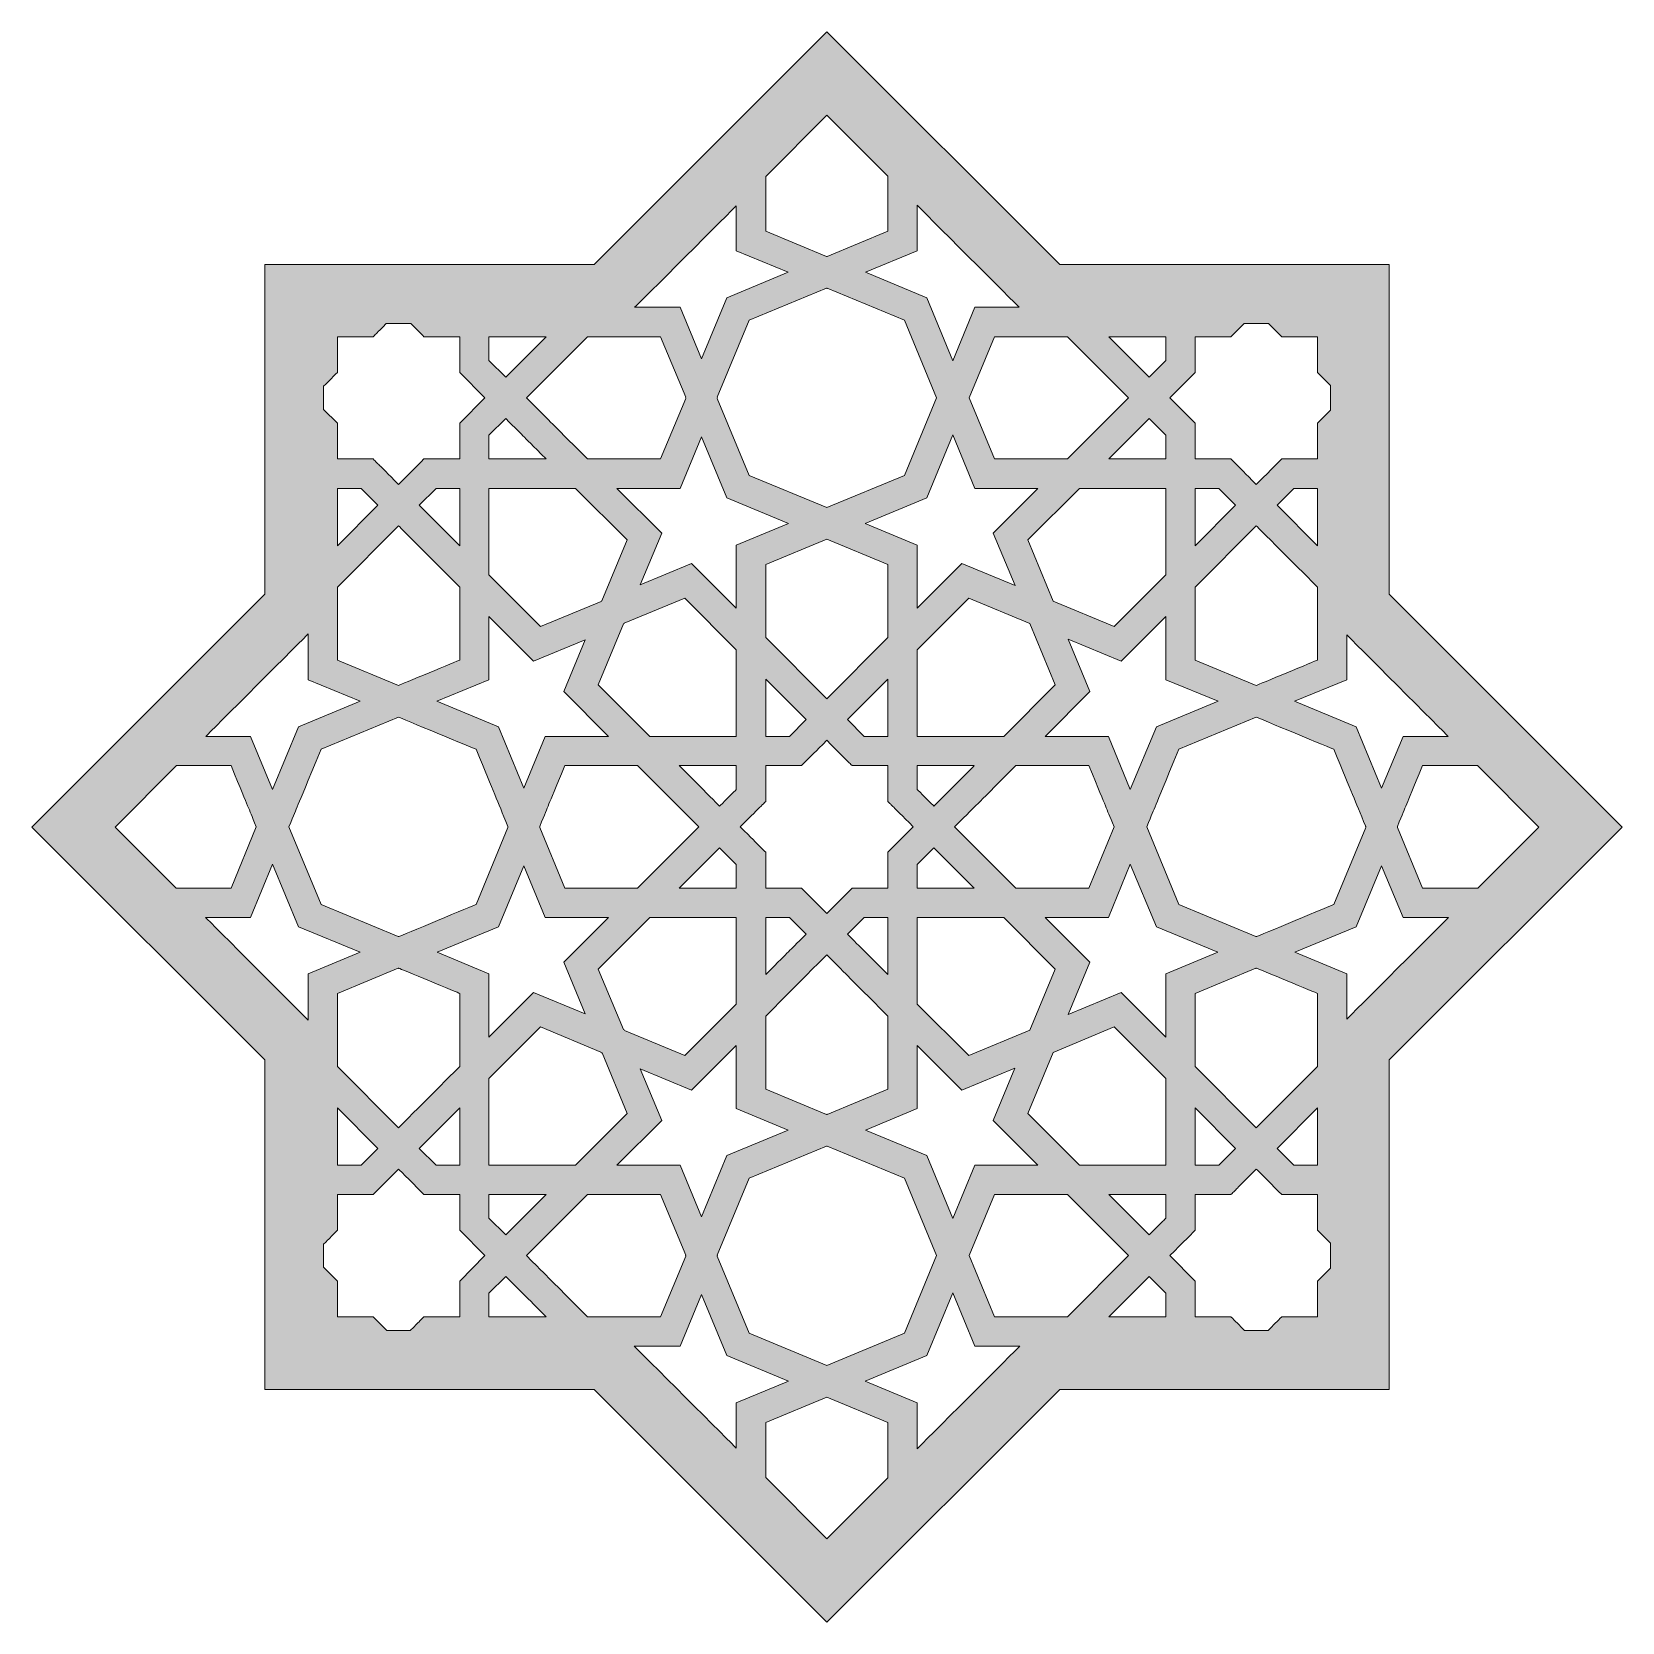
# Model space of a CAD drawing. Header units: inches. Extents: x 2010 to 2110, y -2244 to -2144.
import ezdxf

# ---------------------------------------------------------------- set-up
doc = ezdxf.new("R2010")
doc.units = ezdxf.units.IN
doc.header["$MEASUREMENT"] = 0
doc.layers.add('_U+0421_U+043B_U+043E_U+0439 1', color=7, linetype='Continuous')

msp = doc.modelspace()

# ---------------------------------------------------------------- hatches: boundary and pattern name
at = {"layer": '_U+0421_U+043B_U+043E_U+0439 1', "true_color": 0x231f20}
h = msp.add_hatch(color=250, dxfattribs=at)
h.dxf.hatch_style = 2
h.paths.add_polyline_path([(2045.67, -2229.44), (2060.31, -2244.08), (2074.95, -2229.44), (2095.67, -2229.44), (2095.67, -2208.73), (2110.32, -2194.08), (2095.67, -2179.43), (2095.67, -2158.72), (2074.95, -2158.72), (2060.31, -2144.08), (2045.67, -2158.72), (2024.96, -2158.72), (2024.96, -2179.43), (2010.31, -2194.08), (2024.96, -2208.73), (2024.96, -2229.44)])
edge = h.paths.add_edge_path()
edge.add_spline(control_points=[(2037.22, -2222.63), (2037.22, -2223.41), (2037.22, -2222.89), (2037.22, -2224.88), (2035.89, -2224.88), (2036.3, -2224.88), (2034.97, -2224.88), (2034.61, -2225.24), (2034.8, -2225.05), (2034.11, -2225.74), (2034.11, -2225.74), (2032.64, -2225.74), (2032.64, -2225.74), (2031.95, -2225.05), (2032.14, -2225.24), (2031.78, -2224.88), (2030.44, -2224.88), (2030.86, -2224.88), (2029.53, -2224.88), (2029.53, -2223.55), (2029.53, -2223.97), (2029.53, -2222.63), (2029.53, -2222.63), (2028.66, -2221.76), (2028.66, -2221.76), (2028.66, -2221.76), (2028.66, -2220.31), (2028.66, -2220.31), (2029.47, -2219.5), (2028.86, -2220.11), (2029.53, -2219.44), (2029.53, -2218.1), (2029.53, -2218.52), (2029.53, -2217.19), (2030.86, -2217.19), (2030.45, -2217.19), (2031.78, -2217.19), (2032.18, -2216.78), (2031.93, -2217.04), (2033.37, -2215.59), (2033.45, -2215.66), (2034.53, -2216.74), (2034.97, -2217.19), (2034.97, -2217.19), (2037.22, -2217.19), (2037.22, -2217.19), (2037.22, -2217.19), (2037.22, -2219.44), (2037.22, -2219.44), (2037.22, -2219.44), (2038.81, -2221.03), (2038.81, -2221.03), (2038.81, -2221.03), (2037.22, -2222.63), (2037.22, -2222.63)], knot_values=[0, 0, 0, 0, 1, 1, 1, 2, 2, 2, 3, 3, 3, 4, 4, 4, 5, 5, 5, 6, 6, 6, 7, 7, 7, 8, 8, 8, 9, 9, 9, 10, 10, 10, 11, 11, 11, 12, 12, 12, 13, 13, 13, 14, 14, 14, 15, 15, 15, 16, 16, 16, 17, 17, 17, 18, 18, 18, 18], degree=3, periodic=1)
edge = h.paths.add_edge_path()
edge.add_spline(control_points=[(2033.37, -2175.14), (2033.44, -2175.21), (2037.16, -2178.93), (2037.22, -2178.99), (2037.22, -2178.99), (2037.22, -2183.58), (2037.22, -2183.58), (2037.16, -2183.61), (2033.43, -2185.15), (2033.37, -2185.18), (2033.37, -2185.18), (2029.53, -2183.58), (2029.53, -2183.58), (2029.53, -2183.58), (2029.53, -2178.99), (2029.53, -2178.99), (2029.53, -2178.99), (2033.37, -2175.14), (2033.37, -2175.14)], knot_values=[0, 0, 0, 0, 1, 1, 1, 2, 2, 2, 3, 3, 3, 4, 4, 4, 5, 5, 5, 6, 6, 6, 6], degree=3, periodic=1)
h.paths.add_polyline_path([(2029.53, -2176.39), (2029.53, -2172.79), (2031.02, -2172.79), (2032.07, -2173.84)])
h.paths.add_polyline_path([(2034.68, -2173.84), (2035.73, -2172.79), (2037.22, -2172.79), (2037.22, -2176.39)])
edge = h.paths.add_edge_path()
edge.add_spline(control_points=[(2038.25, -2189.19), (2039.44, -2192.08), (2039.52, -2192.27), (2040.25, -2194.04), (2040.25, -2194.04), (2040.24, -2194.07), (2040.24, -2194.07), (2040.24, -2194.07), (2040.25, -2194.11), (2040.25, -2194.11), (2040.25, -2194.11), (2038.25, -2198.95), (2038.25, -2198.95), (2038.23, -2198.96), (2033.42, -2200.96), (2033.4, -2200.96), (2033.4, -2200.96), (2033.37, -2200.96), (2033.37, -2200.96), (2033.37, -2200.96), (2033.35, -2200.96), (2033.35, -2200.96), (2033.35, -2200.96), (2028.5, -2198.95), (2028.5, -2198.95), (2028.5, -2198.95), (2026.48, -2194.07), (2026.48, -2194.07), (2027.17, -2192.41), (2026.69, -2193.58), (2028.5, -2189.19), (2028.5, -2189.19), (2033.37, -2187.17), (2033.37, -2187.17), (2033.43, -2187.2), (2038.19, -2189.17), (2038.25, -2189.19)], knot_values=[0, 0, 0, 0, 1, 1, 1, 2, 2, 2, 3, 3, 3, 4, 4, 4, 5, 5, 5, 6, 6, 6, 7, 7, 7, 8, 8, 8, 9, 9, 9, 10, 10, 10, 11, 11, 11, 12, 12, 12, 12], degree=3, periodic=1)
edge = h.paths.add_edge_path()
edge.add_spline(control_points=[(2042.25, -2194.04), (2042.93, -2192.39), (2042.59, -2193.21), (2043.83, -2190.22), (2043.83, -2190.22), (2048.41, -2190.22), (2048.41, -2190.22), (2051.4, -2193.21), (2050.56, -2192.38), (2052.26, -2194.07), (2052.26, -2194.07), (2048.41, -2197.92), (2048.41, -2197.92), (2048.41, -2197.92), (2043.83, -2197.92), (2043.83, -2197.92), (2043.83, -2197.92), (2042.25, -2194.11), (2042.25, -2194.11), (2042.25, -2194.11), (2042.26, -2194.07), (2042.26, -2194.07), (2042.26, -2194.07), (2042.25, -2194.04), (2042.25, -2194.04)], knot_values=[0, 0, 0, 0, 1, 1, 1, 2, 2, 2, 3, 3, 3, 4, 4, 4, 5, 5, 5, 6, 6, 6, 7, 7, 7, 8, 8, 8, 8], degree=3, periodic=1)
edge = h.paths.add_edge_path()
edge.add_spline(control_points=[(2047.1, -2172.79), (2047.1, -2172.79), (2051.08, -2172.79), (2051.08, -2172.79), (2051.08, -2172.79), (2052.42, -2169.54), (2052.42, -2169.54), (2052.42, -2169.54), (2054.02, -2173.38), (2054.02, -2173.38), (2054.02, -2173.38), (2057.9, -2174.99), (2057.9, -2174.99), (2057.9, -2174.99), (2054.61, -2176.35), (2054.61, -2176.35), (2054.61, -2176.85), (2054.61, -2179.84), (2054.61, -2180.33), (2054.61, -2180.33), (2051.8, -2177.52), (2051.8, -2177.52), (2051.8, -2177.52), (2048.57, -2178.86), (2048.57, -2178.86), (2048.57, -2178.86), (2049.92, -2175.6), (2049.92, -2175.6), (2049.92, -2175.6), (2047.1, -2172.79), (2047.1, -2172.79)], knot_values=[0, 0, 0, 0, 1, 1, 1, 2, 2, 2, 3, 3, 3, 4, 4, 4, 5, 5, 5, 6, 6, 6, 7, 7, 7, 8, 8, 8, 9, 9, 9, 10, 10, 10, 10], degree=3, periodic=1)
h.paths.add_polyline_path([(2053.42, -2167.06), (2055.43, -2162.21), (2060.28, -2160.2), (2060.3, -2160.21), (2060.32, -2160.2), (2065.18, -2162.21), (2067.2, -2167.09), (2065.18, -2171.97), (2060.3, -2173.99), (2055.43, -2171.97), (2053.42, -2167.13), (2053.44, -2167.09)])
edge = h.paths.add_edge_path()
edge.add_spline(control_points=[(2087.31, -2175.14), (2087.38, -2175.21), (2091.1, -2178.93), (2091.16, -2178.99), (2091.16, -2178.99), (2091.16, -2183.58), (2091.16, -2183.58), (2091.1, -2183.61), (2087.37, -2185.15), (2087.31, -2185.18), (2087.31, -2185.18), (2083.47, -2183.58), (2083.47, -2183.58), (2083.47, -2183.58), (2083.47, -2178.99), (2083.47, -2178.99), (2083.47, -2178.99), (2087.31, -2175.14), (2087.31, -2175.14)], knot_values=[0, 0, 0, 0, 1, 1, 1, 2, 2, 2, 3, 3, 3, 4, 4, 4, 5, 5, 5, 6, 6, 6, 6], degree=3, periodic=1)
h.paths.add_polyline_path([(2083.47, -2176.39), (2083.47, -2172.79), (2084.96, -2172.79), (2086.01, -2173.84)])
h.paths.add_polyline_path([(2088.62, -2173.84), (2089.67, -2172.79), (2091.16, -2172.79), (2091.16, -2176.39)])
edge = h.paths.add_edge_path()
edge.add_spline(control_points=[(2094.19, -2194.11), (2094.19, -2194.11), (2092.19, -2198.95), (2092.19, -2198.95), (2092.17, -2198.96), (2087.36, -2200.96), (2087.34, -2200.96), (2087.34, -2200.96), (2087.31, -2200.96), (2087.31, -2200.96), (2087.31, -2200.96), (2087.29, -2200.96), (2087.29, -2200.96), (2087.29, -2200.96), (2082.44, -2198.95), (2082.44, -2198.95), (2082.44, -2198.95), (2080.42, -2194.07), (2080.42, -2194.07), (2081.11, -2192.41), (2080.63, -2193.58), (2082.44, -2189.19), (2082.44, -2189.19), (2087.31, -2187.17), (2087.31, -2187.17), (2087.37, -2187.2), (2092.13, -2189.17), (2092.19, -2189.19), (2093.38, -2192.08), (2093.46, -2192.27), (2094.19, -2194.04), (2094.19, -2194.04), (2094.18, -2194.07), (2094.18, -2194.07), (2094.18, -2194.07), (2094.19, -2194.11), (2094.19, -2194.11)], knot_values=[0, 0, 0, 0, 1, 1, 1, 2, 2, 2, 3, 3, 3, 4, 4, 4, 5, 5, 5, 6, 6, 6, 7, 7, 7, 8, 8, 8, 9, 9, 9, 10, 10, 10, 11, 11, 11, 12, 12, 12, 12], degree=3, periodic=1)
edge = h.paths.add_edge_path()
edge.add_spline(control_points=[(2087.31, -2212.99), (2087.31, -2212.99), (2083.47, -2209.14), (2083.47, -2209.14), (2083.47, -2209.14), (2083.47, -2204.54), (2083.47, -2204.54), (2083.47, -2204.54), (2087.29, -2202.96), (2087.29, -2202.96), (2087.29, -2202.96), (2087.31, -2202.97), (2087.31, -2202.97), (2087.31, -2202.97), (2087.34, -2202.96), (2087.34, -2202.96), (2087.36, -2202.97), (2091.14, -2204.54), (2091.16, -2204.54), (2091.16, -2204.54), (2091.16, -2209.14), (2091.16, -2209.14), (2091.1, -2209.2), (2087.38, -2212.92), (2087.31, -2212.99)], knot_values=[0, 0, 0, 0, 1, 1, 1, 2, 2, 2, 3, 3, 3, 4, 4, 4, 5, 5, 5, 6, 6, 6, 7, 7, 7, 8, 8, 8, 8], degree=3, periodic=1)
h.paths.add_polyline_path([(2091.16, -2211.74), (2091.16, -2215.34), (2089.67, -2215.34), (2088.62, -2214.29)])
h.paths.add_polyline_path([(2086.01, -2214.29), (2084.96, -2215.34), (2083.47, -2215.34), (2083.47, -2211.74)])
h.paths.add_polyline_path([(2084.91, -2186.17), (2081.03, -2187.78), (2079.39, -2191.73), (2078.01, -2188.38), (2074.03, -2188.38), (2076.84, -2185.57), (2075.48, -2182.26), (2078.82, -2183.65), (2081.63, -2180.84), (2081.63, -2184.82)])
edge = h.paths.add_edge_path()
edge.add_spline(control_points=[(2073.58, -2215.34), (2073.08, -2215.34), (2070.1, -2215.34), (2069.61, -2215.34), (2069.61, -2215.34), (2068.22, -2218.69), (2068.22, -2218.69), (2068.22, -2218.69), (2066.59, -2214.74), (2066.59, -2214.74), (2066.59, -2214.74), (2062.73, -2213.14), (2062.73, -2213.14), (2062.73, -2213.14), (2065.99, -2211.79), (2065.99, -2211.79), (2065.99, -2211.79), (2065.99, -2207.81), (2065.99, -2207.81), (2065.99, -2207.81), (2068.8, -2210.63), (2068.8, -2210.63), (2068.8, -2210.63), (2072.13, -2209.25), (2072.13, -2209.25), (2072.13, -2209.25), (2070.77, -2212.53), (2070.77, -2212.53), (2070.77, -2212.53), (2073.58, -2215.34), (2073.58, -2215.34)], knot_values=[0, 0, 0, 0, 1, 1, 1, 2, 2, 2, 3, 3, 3, 4, 4, 4, 5, 5, 5, 6, 6, 6, 7, 7, 7, 8, 8, 8, 9, 9, 9, 10, 10, 10, 10], degree=3, periodic=1)
h.paths.add_polyline_path([(2039.06, -2215.34), (2039.06, -2209.9), (2042.3, -2206.65), (2046.1, -2208.23), (2046.12, -2208.27), (2046.17, -2208.29), (2047.74, -2212.1), (2044.5, -2215.34)])
h.paths.add_polyline_path([(2042.66, -2217.19), (2040.11, -2219.73), (2039.06, -2218.68), (2039.06, -2217.19)])
h.paths.add_polyline_path([(2053.56, -2195.38), (2054.61, -2196.43), (2054.61, -2197.92), (2051.02, -2197.92)])
edge = h.paths.add_edge_path()
edge.add_spline(control_points=[(2051.02, -2190.22), (2051.02, -2190.22), (2054.61, -2190.22), (2054.61, -2190.22), (2054.61, -2190.22), (2054.61, -2191.72), (2054.61, -2191.72), (2054.56, -2191.77), (2053.61, -2192.72), (2053.56, -2192.77), (2053.51, -2192.72), (2051.07, -2190.28), (2051.02, -2190.22)], knot_values=[0, 0, 0, 0, 1, 1, 1, 2, 2, 2, 3, 3, 3, 4, 4, 4, 4], degree=3, periodic=1)
h.paths.add_polyline_path([(2054.61, -2199.76), (2054.61, -2205.21), (2051.37, -2208.45), (2047.58, -2206.88), (2047.56, -2206.84), (2047.51, -2206.81), (2045.93, -2203.01), (2049.18, -2199.77)])
edge = h.paths.add_edge_path()
edge.add_spline(control_points=[(2049.92, -2212.53), (2049.92, -2212.53), (2048.57, -2209.29), (2048.57, -2209.29), (2048.57, -2209.29), (2051.8, -2210.63), (2051.8, -2210.63), (2051.8, -2210.63), (2054.61, -2207.81), (2054.61, -2207.81), (2054.61, -2207.81), (2054.61, -2211.79), (2054.61, -2211.79), (2054.61, -2211.79), (2057.87, -2213.14), (2057.87, -2213.14), (2057.87, -2213.14), (2054.02, -2214.74), (2054.02, -2214.74), (2054.02, -2214.74), (2052.42, -2218.59), (2052.42, -2218.59), (2052.42, -2218.59), (2051.08, -2215.34), (2051.08, -2215.34), (2050.58, -2215.34), (2047.6, -2215.34), (2047.1, -2215.34), (2047.1, -2215.34), (2049.92, -2212.53), (2049.92, -2212.53)], knot_values=[0, 0, 0, 0, 1, 1, 1, 2, 2, 2, 3, 3, 3, 4, 4, 4, 5, 5, 5, 6, 6, 6, 7, 7, 7, 8, 8, 8, 9, 9, 9, 10, 10, 10, 10], degree=3, periodic=1)
h.paths.add_polyline_path([(2060.3, -2186.02), (2056.46, -2182.17), (2056.46, -2177.58), (2060.3, -2175.99), (2064.15, -2177.58), (2064.15, -2182.17)])
h.paths.add_polyline_path([(2064.15, -2184.78), (2064.15, -2188.38), (2062.66, -2188.38), (2061.6, -2187.33)])
h.paths.add_polyline_path([(2059, -2187.33), (2057.95, -2188.38), (2056.46, -2188.38), (2056.46, -2184.78)])
edge = h.paths.add_edge_path()
edge.add_spline(control_points=[(2058.71, -2190.22), (2059.11, -2189.82), (2058.85, -2190.08), (2060.3, -2188.63), (2061.75, -2190.08), (2061.49, -2189.82), (2061.89, -2190.22), (2061.89, -2190.22), (2064.15, -2190.22), (2064.15, -2190.22), (2064.15, -2190.22), (2064.15, -2192.48), (2064.15, -2192.48), (2064.52, -2192.85), (2064.21, -2192.54), (2065.74, -2194.07), (2065.74, -2194.07), (2064.15, -2195.67), (2064.15, -2195.67), (2064.15, -2197.01), (2064.15, -2196.58), (2064.15, -2197.92), (2062.16, -2197.92), (2062.67, -2197.92), (2061.89, -2197.92), (2061.89, -2197.92), (2060.3, -2199.52), (2060.3, -2199.52), (2060.3, -2199.52), (2058.71, -2197.92), (2058.71, -2197.92), (2057.93, -2197.92), (2058.45, -2197.92), (2056.46, -2197.92), (2056.46, -2196.59), (2056.46, -2197), (2056.46, -2195.67), (2056.05, -2195.27), (2056.31, -2195.52), (2054.86, -2194.07), (2056.41, -2192.52), (2056.07, -2192.87), (2056.46, -2192.48), (2056.46, -2191.14), (2056.46, -2191.56), (2056.46, -2190.22), (2057.79, -2190.22), (2057.37, -2190.22), (2058.71, -2190.22)], knot_values=[0, 0, 0, 0, 1, 1, 1, 2, 2, 2, 3, 3, 3, 4, 4, 4, 5, 5, 5, 6, 6, 6, 7, 7, 7, 8, 8, 8, 9, 9, 9, 10, 10, 10, 11, 11, 11, 12, 12, 12, 13, 13, 13, 14, 14, 14, 15, 15, 15, 16, 16, 16, 16], degree=3, periodic=1)
edge = h.paths.add_edge_path()
edge.add_spline(control_points=[(2060.3, -2202.12), (2060.3, -2202.12), (2060.3, -2202.12), (2060.3, -2202.12), (2060.3, -2202.12), (2060.3, -2202.12), (2060.3, -2202.12), (2062.26, -2204.09), (2061.34, -2203.16), (2064.15, -2205.97), (2064.15, -2205.97), (2064.15, -2210.56), (2064.15, -2210.56), (2064.15, -2210.56), (2060.32, -2212.15), (2060.32, -2212.15), (2060.32, -2212.15), (2060.3, -2212.14), (2060.3, -2212.14), (2060.3, -2212.14), (2060.28, -2212.15), (2060.28, -2212.15), (2060.28, -2212.15), (2056.46, -2210.56), (2056.46, -2210.56), (2056.46, -2210.56), (2056.46, -2205.97), (2056.46, -2205.97), (2059.26, -2203.16), (2058.39, -2204.03), (2060.3, -2202.12)], knot_values=[0, 0, 0, 0, 1, 1, 1, 2, 2, 2, 3, 3, 3, 4, 4, 4, 5, 5, 5, 6, 6, 6, 7, 7, 7, 8, 8, 8, 9, 9, 9, 10, 10, 10, 10], degree=3, periodic=1)
edge = h.paths.add_edge_path()
edge.add_spline(control_points=[(2056.46, -2203.36), (2056.46, -2203.36), (2056.46, -2199.76), (2056.46, -2199.76), (2056.46, -2199.76), (2057.95, -2199.76), (2057.95, -2199.76), (2057.95, -2199.76), (2059, -2200.82), (2059, -2200.82), (2057.68, -2202.14), (2058.22, -2201.6), (2056.46, -2203.36)], knot_values=[0, 0, 0, 0, 1, 1, 1, 2, 2, 2, 3, 3, 3, 4, 4, 4, 4], degree=3, periodic=1)
edge = h.paths.add_edge_path()
edge.add_spline(control_points=[(2061.6, -2200.82), (2061.6, -2200.82), (2062.66, -2199.76), (2062.66, -2199.76), (2062.66, -2199.76), (2064.15, -2199.76), (2064.15, -2199.76), (2064.15, -2199.76), (2064.15, -2203.36), (2064.15, -2203.36), (2062.36, -2201.57), (2062.93, -2202.15), (2061.6, -2200.82)], knot_values=[0, 0, 0, 0, 1, 1, 1, 2, 2, 2, 3, 3, 3, 4, 4, 4, 4], degree=3, periodic=1)
h.paths.add_polyline_path([(2053.42, -2221), (2055.43, -2216.15), (2060.28, -2214.14), (2060.3, -2214.15), (2060.32, -2214.14), (2065.18, -2216.15), (2067.2, -2221.03), (2065.18, -2225.91), (2060.3, -2227.93), (2055.43, -2225.91), (2053.42, -2221.07), (2053.44, -2221.03)])
h.paths.add_polyline_path([(2069.23, -2208.45), (2065.99, -2205.21), (2065.99, -2199.76), (2071.43, -2199.76), (2074.67, -2203.01), (2073.08, -2206.86)])
edge = h.paths.add_edge_path()
edge.add_spline(control_points=[(2069.58, -2190.22), (2069.53, -2190.28), (2067.1, -2192.71), (2067.04, -2192.77), (2066.99, -2192.72), (2066.04, -2191.77), (2065.99, -2191.72), (2065.99, -2191.72), (2065.99, -2190.22), (2065.99, -2190.22), (2065.99, -2190.22), (2069.58, -2190.22), (2069.58, -2190.22)], knot_values=[0, 0, 0, 0, 1, 1, 1, 2, 2, 2, 3, 3, 3, 4, 4, 4, 4], degree=3, periodic=1)
h.paths.add_polyline_path([(2065.99, -2188.38), (2065.99, -2182.94), (2069.23, -2179.69), (2073.08, -2181.29), (2074.67, -2185.13), (2071.43, -2188.38)])
h.paths.add_polyline_path([(2067.04, -2195.38), (2067.04, -2195.38), (2067.04, -2195.38), (2069.58, -2197.92), (2065.99, -2197.92), (2065.99, -2196.43)])
edge = h.paths.add_edge_path()
edge.add_spline(control_points=[(2068.34, -2194.07), (2070.15, -2192.27), (2069.18, -2193.24), (2072.19, -2190.22), (2072.19, -2190.22), (2076.78, -2190.22), (2076.78, -2190.22), (2078.06, -2193.32), (2077.75, -2192.57), (2078.37, -2194.07), (2078.37, -2194.07), (2076.78, -2197.92), (2076.78, -2197.92), (2076.78, -2197.92), (2072.19, -2197.92), (2072.19, -2197.92), (2072.19, -2197.92), (2068.34, -2194.07), (2068.34, -2194.07)], knot_values=[0, 0, 0, 0, 1, 1, 1, 2, 2, 2, 3, 3, 3, 4, 4, 4, 5, 5, 5, 6, 6, 6, 6], degree=3, periodic=1)
h.paths.add_polyline_path([(2081.63, -2170.94), (2078.03, -2170.94), (2080.57, -2168.4), (2081.63, -2169.45)])
h.paths.add_polyline_path([(2081.63, -2172.79), (2081.63, -2178.23), (2078.38, -2181.47), (2074.54, -2179.88), (2072.95, -2176.03), (2076.19, -2172.79)])
edge = h.paths.add_edge_path()
edge.add_spline(control_points=[(2070.77, -2175.6), (2070.77, -2175.6), (2072.14, -2178.9), (2072.14, -2178.9), (2072.14, -2178.9), (2068.8, -2177.52), (2068.8, -2177.52), (2068.8, -2177.52), (2065.99, -2180.33), (2065.99, -2180.33), (2065.99, -2179.83), (2065.99, -2176.85), (2065.99, -2176.35), (2065.99, -2176.35), (2062.71, -2174.99), (2062.71, -2174.99), (2062.71, -2174.99), (2066.59, -2173.38), (2066.59, -2173.38), (2066.59, -2173.38), (2068.22, -2169.43), (2068.22, -2169.43), (2068.22, -2169.43), (2069.61, -2172.79), (2069.61, -2172.79), (2069.61, -2172.79), (2073.58, -2172.79), (2073.58, -2172.79), (2073.58, -2172.79), (2070.77, -2175.6), (2070.77, -2175.6)], knot_values=[0, 0, 0, 0, 1, 1, 1, 2, 2, 2, 3, 3, 3, 4, 4, 4, 5, 5, 5, 6, 6, 6, 7, 7, 7, 8, 8, 8, 9, 9, 9, 10, 10, 10, 10], degree=3, periodic=1)
h.paths.add_polyline_path([(2051.37, -2179.69), (2054.61, -2182.94), (2054.61, -2188.38), (2049.18, -2188.38), (2045.93, -2185.13), (2047.52, -2181.31), (2047.56, -2181.29), (2047.57, -2181.27)])
edge = h.paths.add_edge_path()
edge.add_spline(control_points=[(2042.6, -2199.77), (2042.6, -2199.77), (2046.57, -2199.77), (2046.57, -2199.77), (2046.57, -2199.77), (2043.76, -2202.58), (2043.76, -2202.58), (2043.76, -2202.58), (2045.1, -2205.82), (2045.1, -2205.82), (2045.1, -2205.82), (2041.87, -2204.48), (2041.87, -2204.48), (2041.87, -2204.48), (2039.06, -2207.29), (2039.06, -2207.29), (2039.06, -2206.8), (2039.06, -2203.81), (2039.06, -2203.31), (2039.06, -2203.31), (2035.8, -2201.96), (2035.8, -2201.96), (2035.8, -2201.96), (2039.66, -2200.36), (2039.66, -2200.36), (2039.66, -2200.36), (2041.25, -2196.52), (2041.25, -2196.52), (2041.25, -2196.52), (2042.6, -2199.77), (2042.6, -2199.77)], knot_values=[0, 0, 0, 0, 1, 1, 1, 2, 2, 2, 3, 3, 3, 4, 4, 4, 5, 5, 5, 6, 6, 6, 7, 7, 7, 8, 8, 8, 9, 9, 9, 10, 10, 10, 10], degree=3, periodic=1)
edge = h.paths.add_edge_path()
edge.add_spline(control_points=[(2033.37, -2202.97), (2033.37, -2202.97), (2033.4, -2202.96), (2033.4, -2202.96), (2033.42, -2202.97), (2037.2, -2204.54), (2037.22, -2204.54), (2037.22, -2204.54), (2037.22, -2209.14), (2037.22, -2209.14), (2037.16, -2209.2), (2033.44, -2212.92), (2033.37, -2212.99), (2033.37, -2212.99), (2029.53, -2209.14), (2029.53, -2209.14), (2029.53, -2209.14), (2029.53, -2204.54), (2029.53, -2204.54), (2029.53, -2204.54), (2033.35, -2202.96), (2033.35, -2202.96), (2033.35, -2202.96), (2033.37, -2202.97), (2033.37, -2202.97)], knot_values=[0, 0, 0, 0, 1, 1, 1, 2, 2, 2, 3, 3, 3, 4, 4, 4, 5, 5, 5, 6, 6, 6, 7, 7, 7, 8, 8, 8, 8], degree=3, periodic=1)
h.paths.add_polyline_path([(2037.22, -2211.74), (2037.22, -2215.34), (2035.73, -2215.34), (2034.68, -2214.29)])
h.paths.add_polyline_path([(2032.07, -2214.29), (2031.02, -2215.34), (2029.53, -2215.34), (2029.53, -2211.74)])
edge = h.paths.add_edge_path()
edge.add_spline(control_points=[(2039.06, -2224.88), (2039.06, -2224.88), (2039.06, -2223.39), (2039.06, -2223.39), (2039.06, -2223.39), (2040.11, -2222.34), (2040.11, -2222.34), (2041.42, -2223.64), (2040.85, -2223.07), (2042.66, -2224.88), (2042.66, -2224.88), (2039.06, -2224.88), (2039.06, -2224.88)], knot_values=[0, 0, 0, 0, 1, 1, 1, 2, 2, 2, 3, 3, 3, 4, 4, 4, 4], degree=3, periodic=1)
edge = h.paths.add_edge_path()
edge.add_spline(control_points=[(2045.26, -2224.88), (2042.55, -2222.17), (2043.42, -2223.04), (2041.42, -2221.03), (2041.42, -2221.03), (2045.26, -2217.19), (2045.26, -2217.19), (2045.26, -2217.19), (2049.85, -2217.19), (2049.85, -2217.19), (2049.85, -2217.19), (2051.43, -2221), (2051.43, -2221), (2051.43, -2221), (2051.41, -2221.03), (2051.41, -2221.03), (2051.41, -2221.03), (2051.43, -2221.07), (2051.43, -2221.07), (2051.43, -2221.07), (2049.85, -2224.88), (2049.85, -2224.88), (2049.85, -2224.88), (2045.26, -2224.88), (2045.26, -2224.88)], knot_values=[0, 0, 0, 0, 1, 1, 1, 2, 2, 2, 3, 3, 3, 4, 4, 4, 5, 5, 5, 6, 6, 6, 7, 7, 7, 8, 8, 8, 8], degree=3, periodic=1)
edge = h.paths.add_edge_path()
edge.add_spline(control_points=[(2054.61, -2233.14), (2054.41, -2232.93), (2048.4, -2226.93), (2048.19, -2226.73), (2048.19, -2226.73), (2051.08, -2226.73), (2051.08, -2226.73), (2051.08, -2226.73), (2052.42, -2223.48), (2052.42, -2223.48), (2052.42, -2223.48), (2054.02, -2227.32), (2054.02, -2227.32), (2054.02, -2227.32), (2057.9, -2228.93), (2057.9, -2228.93), (2057.9, -2228.93), (2054.61, -2230.29), (2054.61, -2230.29), (2054.61, -2230.29), (2054.61, -2233.14), (2054.61, -2233.14)], knot_values=[0, 0, 0, 0, 1, 1, 1, 2, 2, 2, 3, 3, 3, 4, 4, 4, 5, 5, 5, 6, 6, 6, 7, 7, 7, 7], degree=3, periodic=1)
h.paths.add_polyline_path([(2064.15, -2235.01), (2060.31, -2238.84), (2056.46, -2234.99), (2056.46, -2231.52), (2060.3, -2229.93), (2064.15, -2231.52)])
edge = h.paths.add_edge_path()
edge.add_spline(control_points=[(2065.99, -2233.17), (2065.99, -2233.17), (2065.99, -2230.29), (2065.99, -2230.29), (2065.99, -2230.29), (2062.71, -2228.93), (2062.71, -2228.93), (2062.71, -2228.93), (2066.59, -2227.32), (2066.59, -2227.32), (2066.59, -2227.32), (2068.22, -2223.37), (2068.22, -2223.37), (2068.22, -2223.37), (2069.61, -2226.73), (2069.61, -2226.73), (2069.61, -2226.73), (2072.44, -2226.73), (2072.44, -2226.73), (2072.22, -2226.93), (2066.2, -2232.96), (2065.99, -2233.17)], knot_values=[0, 0, 0, 0, 1, 1, 1, 2, 2, 2, 3, 3, 3, 4, 4, 4, 5, 5, 5, 6, 6, 6, 7, 7, 7, 7], degree=3, periodic=1)
h.paths.add_polyline_path([(2070.84, -2224.88), (2069.25, -2221.03), (2070.84, -2217.19), (2075.43, -2217.19), (2079.27, -2221.03), (2075.43, -2224.88)])
h.paths.add_polyline_path([(2081.63, -2224.88), (2078.03, -2224.88), (2080.57, -2222.34), (2081.63, -2223.39)])
edge = h.paths.add_edge_path()
edge.add_spline(control_points=[(2081.63, -2218.68), (2081.36, -2218.95), (2081.57, -2218.73), (2080.57, -2219.73), (2080.57, -2219.73), (2080.57, -2219.73), (2080.57, -2219.73), (2080.57, -2219.73), (2080.57, -2219.73), (2080.57, -2219.73), (2080.57, -2219.73), (2078.03, -2217.19), (2078.03, -2217.19), (2078.03, -2217.19), (2081.63, -2217.19), (2081.63, -2217.19), (2081.63, -2217.19), (2081.63, -2218.68), (2081.63, -2218.68)], knot_values=[0, 0, 0, 0, 1, 1, 1, 2, 2, 2, 3, 3, 3, 4, 4, 4, 5, 5, 5, 6, 6, 6, 6], degree=3, periodic=1)
h.paths.add_polyline_path([(2081.63, -2215.34), (2076.19, -2215.34), (2072.95, -2212.1), (2074.54, -2208.25), (2078.38, -2206.65), (2081.63, -2209.9)])
edge = h.paths.add_edge_path()
edge.add_spline(control_points=[(2081.63, -2207.29), (2081.63, -2207.29), (2078.82, -2204.48), (2078.82, -2204.48), (2078.82, -2204.48), (2075.48, -2205.86), (2075.48, -2205.86), (2075.48, -2205.86), (2076.84, -2202.58), (2076.84, -2202.58), (2076.84, -2202.58), (2074.03, -2199.76), (2074.03, -2199.76), (2074.53, -2199.76), (2077.52, -2199.76), (2078.01, -2199.76), (2078.01, -2199.76), (2079.39, -2196.41), (2079.39, -2196.41), (2079.39, -2196.41), (2081.03, -2200.36), (2081.03, -2200.36), (2081.03, -2200.36), (2084.89, -2201.96), (2084.89, -2201.96), (2084.89, -2201.96), (2081.63, -2203.31), (2081.63, -2203.31), (2081.63, -2203.81), (2081.63, -2206.8), (2081.63, -2207.29)], knot_values=[0, 0, 0, 0, 1, 1, 1, 2, 2, 2, 3, 3, 3, 4, 4, 4, 5, 5, 5, 6, 6, 6, 7, 7, 7, 8, 8, 8, 9, 9, 9, 10, 10, 10, 10], degree=3, periodic=1)
edge = h.paths.add_edge_path()
edge.add_spline(control_points=[(2091.97, -2221.82), (2091.97, -2221.82), (2091.16, -2222.63), (2091.16, -2222.63), (2091.16, -2223.41), (2091.16, -2222.89), (2091.16, -2224.88), (2089.83, -2224.88), (2090.24, -2224.88), (2088.91, -2224.88), (2088.55, -2225.24), (2088.74, -2225.05), (2088.05, -2225.74), (2088.05, -2225.74), (2086.58, -2225.74), (2086.58, -2225.74), (2085.89, -2225.05), (2086.08, -2225.24), (2085.72, -2224.88), (2084.38, -2224.88), (2084.8, -2224.88), (2083.47, -2224.88), (2083.47, -2223.55), (2083.47, -2223.97), (2083.47, -2222.63), (2083.47, -2222.63), (2081.88, -2221.03), (2081.88, -2221.03), (2082.64, -2220.27), (2083.47, -2219.44), (2083.47, -2219.44), (2083.47, -2218.1), (2083.47, -2218.52), (2083.47, -2217.19), (2084.8, -2217.19), (2084.39, -2217.19), (2085.72, -2217.19), (2086.12, -2216.78), (2085.87, -2217.04), (2087.31, -2215.59), (2087.39, -2215.66), (2088.47, -2216.74), (2088.91, -2217.19), (2088.91, -2217.19), (2091.16, -2217.19), (2091.16, -2217.19), (2091.16, -2217.19), (2091.16, -2219.44), (2091.16, -2219.44), (2091.16, -2219.44), (2091.97, -2220.25), (2091.97, -2220.25), (2091.97, -2220.25), (2091.97, -2221.82), (2091.97, -2221.82)], knot_values=[0, 0, 0, 0, 1, 1, 1, 2, 2, 2, 3, 3, 3, 4, 4, 4, 5, 5, 5, 6, 6, 6, 7, 7, 7, 8, 8, 8, 9, 9, 9, 10, 10, 10, 11, 11, 11, 12, 12, 12, 13, 13, 13, 14, 14, 14, 15, 15, 15, 16, 16, 16, 17, 17, 17, 18, 18, 18, 18], degree=3, periodic=1)
edge = h.paths.add_edge_path()
edge.add_spline(control_points=[(2093, -2206.17), (2093, -2206.17), (2093, -2203.31), (2093, -2203.31), (2093, -2203.31), (2089.74, -2201.96), (2089.74, -2201.96), (2089.74, -2201.96), (2093.6, -2200.36), (2093.6, -2200.36), (2093.6, -2200.36), (2095.19, -2196.52), (2095.19, -2196.52), (2095.19, -2196.52), (2096.54, -2199.77), (2096.54, -2199.77), (2096.54, -2199.77), (2099.4, -2199.77), (2099.4, -2199.77), (2099.2, -2199.96), (2093.19, -2205.97), (2093, -2206.17)], knot_values=[0, 0, 0, 0, 1, 1, 1, 2, 2, 2, 3, 3, 3, 4, 4, 4, 5, 5, 5, 6, 6, 6, 7, 7, 7, 7], degree=3, periodic=1)
edge = h.paths.add_edge_path()
edge.add_spline(control_points=[(2105.08, -2194.08), (2105.08, -2194.08), (2101.24, -2197.92), (2101.24, -2197.92), (2101.24, -2197.92), (2097.77, -2197.92), (2097.77, -2197.92), (2097.77, -2197.92), (2096.19, -2194.11), (2096.19, -2194.11), (2096.19, -2194.11), (2096.2, -2194.07), (2096.2, -2194.07), (2096.2, -2194.07), (2096.19, -2194.04), (2096.19, -2194.04), (2096.87, -2192.39), (2096.53, -2193.21), (2097.77, -2190.22), (2097.77, -2190.22), (2101.23, -2190.22), (2101.23, -2190.22), (2101.23, -2190.22), (2105.08, -2194.08), (2105.08, -2194.08)], knot_values=[0, 0, 0, 0, 1, 1, 1, 2, 2, 2, 3, 3, 3, 4, 4, 4, 5, 5, 5, 6, 6, 6, 7, 7, 7, 8, 8, 8, 8], degree=3, periodic=1)
edge = h.paths.add_edge_path()
edge.add_spline(control_points=[(2093, -2181.99), (2093.19, -2182.19), (2099.19, -2188.18), (2099.38, -2188.38), (2099.38, -2188.38), (2096.54, -2188.38), (2096.54, -2188.38), (2096.54, -2188.38), (2095.19, -2191.63), (2095.19, -2191.63), (2095.19, -2191.63), (2093.6, -2187.78), (2093.6, -2187.78), (2093.6, -2187.78), (2089.72, -2186.17), (2089.72, -2186.17), (2089.72, -2186.17), (2093, -2184.82), (2093, -2184.82), (2093, -2184.82), (2093, -2181.99), (2093, -2181.99)], knot_values=[0, 0, 0, 0, 1, 1, 1, 2, 2, 2, 3, 3, 3, 4, 4, 4, 5, 5, 5, 6, 6, 6, 7, 7, 7, 7], degree=3, periodic=1)
edge = h.paths.add_edge_path()
edge.add_spline(control_points=[(2083.47, -2165.5), (2083.47, -2164.16), (2083.47, -2164.58), (2083.47, -2163.25), (2084.8, -2163.25), (2084.39, -2163.25), (2085.72, -2163.25), (2085.96, -2163.01), (2085.85, -2163.12), (2086.54, -2162.42), (2086.54, -2162.42), (2088.08, -2162.42), (2088.08, -2162.42), (2088.79, -2163.13), (2088.67, -2163.01), (2088.91, -2163.25), (2088.91, -2163.25), (2091.16, -2163.25), (2091.16, -2163.25), (2091.16, -2163.25), (2091.16, -2165.5), (2091.16, -2165.5), (2091.16, -2165.5), (2091.97, -2166.31), (2091.97, -2166.31), (2091.97, -2166.31), (2091.97, -2167.88), (2091.97, -2167.88), (2091.97, -2167.88), (2091.16, -2168.69), (2091.16, -2168.69), (2091.16, -2169.47), (2091.16, -2168.95), (2091.16, -2170.94), (2089.83, -2170.94), (2090.24, -2170.94), (2088.91, -2170.94), (2088.5, -2171.35), (2087.39, -2172.46), (2087.31, -2172.54), (2085.87, -2171.09), (2086.12, -2171.34), (2085.72, -2170.94), (2084.38, -2170.94), (2084.8, -2170.94), (2083.47, -2170.94), (2083.47, -2169.61), (2083.47, -2170.03), (2083.47, -2168.69), (2083.47, -2168.69), (2081.88, -2167.09), (2081.88, -2167.09), (2082.64, -2166.33), (2083.47, -2165.5), (2083.47, -2165.5)], knot_values=[0, 0, 0, 0, 1, 1, 1, 2, 2, 2, 3, 3, 3, 4, 4, 4, 5, 5, 5, 6, 6, 6, 7, 7, 7, 8, 8, 8, 9, 9, 9, 10, 10, 10, 11, 11, 11, 12, 12, 12, 13, 13, 13, 14, 14, 14, 15, 15, 15, 16, 16, 16, 17, 17, 17, 18, 18, 18, 18], degree=3, periodic=1)
edge = h.paths.add_edge_path()
edge.add_spline(control_points=[(2081.63, -2163.25), (2081.63, -2163.25), (2081.63, -2164.74), (2081.63, -2164.74), (2081.36, -2165.01), (2081.57, -2164.8), (2080.57, -2165.79), (2080.57, -2165.79), (2080.57, -2165.79), (2080.57, -2165.79), (2080.57, -2165.79), (2080.57, -2165.79), (2080.57, -2165.79), (2080.57, -2165.79), (2078.03, -2163.25), (2078.03, -2163.25), (2078.03, -2163.25), (2081.63, -2163.25), (2081.63, -2163.25)], knot_values=[0, 0, 0, 0, 1, 1, 1, 2, 2, 2, 3, 3, 3, 4, 4, 4, 5, 5, 5, 6, 6, 6, 6], degree=3, periodic=1)
h.paths.add_polyline_path([(2075.43, -2163.25), (2079.27, -2167.09), (2075.43, -2170.94), (2070.84, -2170.94), (2069.25, -2167.1), (2070.84, -2163.25)])
edge = h.paths.add_edge_path()
edge.add_spline(control_points=[(2065.99, -2154.99), (2066.18, -2155.19), (2072.21, -2161.21), (2072.4, -2161.4), (2072.4, -2161.4), (2069.61, -2161.4), (2069.61, -2161.4), (2069.61, -2161.4), (2068.22, -2164.76), (2068.22, -2164.76), (2068.22, -2164.76), (2066.59, -2160.8), (2066.59, -2160.8), (2066.59, -2160.8), (2062.73, -2159.2), (2062.73, -2159.2), (2062.73, -2159.2), (2065.99, -2157.85), (2065.99, -2157.85), (2065.99, -2157.85), (2065.99, -2154.99), (2065.99, -2154.99)], knot_values=[0, 0, 0, 0, 1, 1, 1, 2, 2, 2, 3, 3, 3, 4, 4, 4, 5, 5, 5, 6, 6, 6, 7, 7, 7, 7], degree=3, periodic=1)
h.paths.add_polyline_path([(2056.46, -2153.17), (2060.31, -2149.32), (2064.15, -2153.15), (2064.15, -2156.62), (2060.32, -2158.21), (2060.3, -2158.2), (2060.28, -2158.21), (2056.46, -2156.62)])
edge = h.paths.add_edge_path()
edge.add_spline(control_points=[(2054.61, -2155.02), (2054.61, -2155.02), (2054.61, -2157.85), (2054.61, -2157.85), (2054.61, -2157.85), (2057.87, -2159.2), (2057.87, -2159.2), (2057.87, -2159.2), (2054.02, -2160.8), (2054.02, -2160.8), (2054.02, -2160.8), (2052.42, -2164.65), (2052.42, -2164.65), (2052.42, -2164.65), (2051.08, -2161.4), (2051.08, -2161.4), (2051.08, -2161.4), (2048.22, -2161.4), (2048.22, -2161.4), (2048.42, -2161.22), (2054.42, -2155.21), (2054.61, -2155.02)], knot_values=[0, 0, 0, 0, 1, 1, 1, 2, 2, 2, 3, 3, 3, 4, 4, 4, 5, 5, 5, 6, 6, 6, 7, 7, 7, 7], degree=3, periodic=1)
edge = h.paths.add_edge_path()
edge.add_spline(control_points=[(2049.85, -2163.25), (2049.85, -2163.25), (2051.43, -2167.06), (2051.43, -2167.06), (2051.43, -2167.06), (2051.41, -2167.09), (2051.41, -2167.09), (2051.41, -2167.09), (2051.43, -2167.13), (2051.43, -2167.13), (2051.43, -2167.13), (2049.85, -2170.94), (2049.85, -2170.94), (2049.85, -2170.94), (2045.26, -2170.94), (2045.26, -2170.94), (2042.55, -2168.23), (2043.42, -2169.1), (2041.42, -2167.09), (2041.42, -2167.09), (2045.26, -2163.25), (2045.26, -2163.25), (2045.26, -2163.25), (2049.85, -2163.25), (2049.85, -2163.25)], knot_values=[0, 0, 0, 0, 1, 1, 1, 2, 2, 2, 3, 3, 3, 4, 4, 4, 5, 5, 5, 6, 6, 6, 7, 7, 7, 8, 8, 8, 8], degree=3, periodic=1)
h.paths.add_polyline_path([(2039.06, -2163.25), (2042.66, -2163.25), (2040.11, -2165.79), (2039.06, -2164.74)])
edge = h.paths.add_edge_path()
edge.add_spline(control_points=[(2039.06, -2169.45), (2039.06, -2169.45), (2040.11, -2168.4), (2040.11, -2168.4), (2041.42, -2169.7), (2040.85, -2169.13), (2042.66, -2170.94), (2042.66, -2170.94), (2039.06, -2170.94), (2039.06, -2170.94), (2039.06, -2170.94), (2039.06, -2169.45), (2039.06, -2169.45)], knot_values=[0, 0, 0, 0, 1, 1, 1, 2, 2, 2, 3, 3, 3, 4, 4, 4, 4], degree=3, periodic=1)
h.paths.add_polyline_path([(2039.06, -2172.79), (2044.5, -2172.79), (2047.74, -2176.03), (2046.16, -2179.86), (2046.12, -2179.88), (2046.11, -2179.9), (2042.3, -2181.47), (2039.06, -2178.23)])
h.paths.add_polyline_path([(2039.06, -2180.84), (2041.87, -2183.65), (2045.11, -2182.31), (2043.76, -2185.57), (2046.57, -2188.38), (2042.6, -2188.38), (2041.25, -2191.63), (2039.66, -2187.78), (2035.78, -2186.17), (2039.06, -2184.82)])
edge = h.paths.add_edge_path()
edge.add_spline(control_points=[(2028.66, -2166.37), (2029.47, -2165.56), (2028.86, -2166.17), (2029.53, -2165.5), (2029.53, -2164.16), (2029.53, -2164.58), (2029.53, -2163.25), (2030.86, -2163.25), (2030.45, -2163.25), (2031.78, -2163.25), (2032.02, -2163.01), (2031.91, -2163.12), (2032.6, -2162.42), (2032.6, -2162.42), (2034.14, -2162.42), (2034.14, -2162.42), (2034.85, -2163.13), (2034.73, -2163.01), (2034.97, -2163.25), (2034.97, -2163.25), (2037.22, -2163.25), (2037.22, -2163.25), (2037.22, -2163.25), (2037.22, -2165.5), (2037.22, -2165.5), (2037.22, -2165.5), (2038.81, -2167.09), (2038.81, -2167.09), (2038.81, -2167.09), (2037.22, -2168.69), (2037.22, -2168.69), (2037.22, -2169.47), (2037.22, -2168.95), (2037.22, -2170.94), (2035.89, -2170.94), (2036.3, -2170.94), (2034.97, -2170.94), (2034.56, -2171.35), (2033.45, -2172.46), (2033.37, -2172.54), (2031.93, -2171.09), (2032.18, -2171.34), (2031.78, -2170.94), (2030.44, -2170.94), (2030.86, -2170.94), (2029.53, -2170.94), (2029.53, -2169.61), (2029.53, -2170.03), (2029.53, -2168.69), (2029.53, -2168.69), (2028.66, -2167.82), (2028.66, -2167.82), (2028.66, -2167.82), (2028.66, -2166.37), (2028.66, -2166.37)], knot_values=[0, 0, 0, 0, 1, 1, 1, 2, 2, 2, 3, 3, 3, 4, 4, 4, 5, 5, 5, 6, 6, 6, 7, 7, 7, 8, 8, 8, 9, 9, 9, 10, 10, 10, 11, 11, 11, 12, 12, 12, 13, 13, 13, 14, 14, 14, 15, 15, 15, 16, 16, 16, 17, 17, 17, 18, 18, 18, 18], degree=3, periodic=1)
edge = h.paths.add_edge_path()
edge.add_spline(control_points=[(2027.69, -2181.93), (2027.69, -2181.93), (2027.69, -2184.82), (2027.69, -2184.82), (2027.69, -2184.82), (2030.97, -2186.17), (2030.97, -2186.17), (2030.97, -2186.17), (2027.09, -2187.78), (2027.09, -2187.78), (2027.09, -2187.78), (2025.45, -2191.73), (2025.45, -2191.73), (2025.45, -2191.73), (2024.07, -2188.38), (2024.07, -2188.38), (2024.07, -2188.38), (2021.25, -2188.38), (2021.25, -2188.38), (2021.44, -2188.19), (2027.5, -2182.14), (2027.69, -2181.93)], knot_values=[0, 0, 0, 0, 1, 1, 1, 2, 2, 2, 3, 3, 3, 4, 4, 4, 5, 5, 5, 6, 6, 6, 7, 7, 7, 7], degree=3, periodic=1)
edge = h.paths.add_edge_path()
edge.add_spline(control_points=[(2015.55, -2194.08), (2015.55, -2194.08), (2019.4, -2190.22), (2019.4, -2190.22), (2019.4, -2190.22), (2022.84, -2190.22), (2022.84, -2190.22), (2024.12, -2193.32), (2023.81, -2192.57), (2024.43, -2194.07), (2024.43, -2194.07), (2022.84, -2197.92), (2022.84, -2197.92), (2022.84, -2197.92), (2019.39, -2197.92), (2019.39, -2197.92), (2019.39, -2197.92), (2015.55, -2194.08), (2015.55, -2194.08)], knot_values=[0, 0, 0, 0, 1, 1, 1, 2, 2, 2, 3, 3, 3, 4, 4, 4, 5, 5, 5, 6, 6, 6, 6], degree=3, periodic=1)
edge = h.paths.add_edge_path()
edge.add_spline(control_points=[(2021.24, -2199.76), (2021.24, -2199.76), (2024.07, -2199.76), (2024.07, -2199.76), (2024.07, -2199.76), (2025.45, -2196.41), (2025.45, -2196.41), (2025.45, -2196.41), (2027.09, -2200.36), (2027.09, -2200.36), (2027.09, -2200.36), (2030.95, -2201.96), (2030.95, -2201.96), (2030.95, -2201.96), (2027.69, -2203.31), (2027.69, -2203.31), (2027.69, -2203.31), (2027.69, -2206.23), (2027.69, -2206.23), (2027.49, -2206.01), (2021.44, -2199.97), (2021.24, -2199.76)], knot_values=[0, 0, 0, 0, 1, 1, 1, 2, 2, 2, 3, 3, 3, 4, 4, 4, 5, 5, 5, 6, 6, 6, 7, 7, 7, 7], degree=3, periodic=1)

# ---------------------------------------------------------------- linework, layer by layer
at = {"layer": '_U+0421_U+043B_U+043E_U+0439 1', "lineweight": 0}
for points in [[(2045.67, -2229.44), (2060.31, -2244.08), (2074.95, -2229.44), (2095.67, -2229.44), (2095.67, -2208.73), (2110.32, -2194.08), (2095.67, -2179.43), (2095.67, -2158.72), (2074.95, -2158.72), (2060.31, -2144.08), (2045.67, -2158.72), (2024.96, -2158.72), (2024.96, -2179.43), (2010.31, -2194.08), (2024.96, -2208.73), (2024.96, -2229.44), (2045.67, -2229.44)], [(2056.46, -2153.17), (2060.31, -2149.32), (2064.15, -2153.15), (2064.15, -2156.62), (2060.32, -2158.21), (2060.3, -2158.2), (2060.28, -2158.21), (2056.46, -2156.62), (2056.46, -2153.17)], [(2053.42, -2167.06), (2055.43, -2162.21), (2060.28, -2160.2), (2060.3, -2160.21), (2060.32, -2160.2), (2065.18, -2162.21), (2067.2, -2167.09), (2065.18, -2171.97), (2060.3, -2173.99), (2055.43, -2171.97), (2053.42, -2167.13), (2053.44, -2167.09), (2053.42, -2167.06)], [(2039.06, -2163.25), (2042.66, -2163.25), (2040.11, -2165.79), (2039.06, -2164.74), (2039.06, -2163.25)], [(2075.43, -2163.25), (2079.27, -2167.09), (2075.43, -2170.94), (2070.84, -2170.94), (2069.25, -2167.1), (2070.84, -2163.25), (2075.43, -2163.25)], [(2081.63, -2170.94), (2078.03, -2170.94), (2080.57, -2168.4), (2081.63, -2169.45), (2081.63, -2170.94)], [(2029.53, -2176.39), (2029.53, -2172.79), (2031.02, -2172.79), (2032.07, -2173.84), (2029.53, -2176.39)], [(2034.68, -2173.84), (2035.73, -2172.79), (2037.22, -2172.79), (2037.22, -2176.39), (2034.68, -2173.84)], [(2039.06, -2172.79), (2044.5, -2172.79), (2047.74, -2176.03), (2046.16, -2179.86), (2046.12, -2179.88), (2046.11, -2179.9), (2042.3, -2181.47), (2039.06, -2178.23), (2039.06, -2172.79)], [(2081.63, -2172.79), (2081.63, -2178.23), (2078.38, -2181.47), (2074.54, -2179.88), (2072.95, -2176.03), (2076.19, -2172.79), (2081.63, -2172.79)], [(2083.47, -2176.39), (2083.47, -2172.79), (2084.96, -2172.79), (2086.01, -2173.84), (2083.47, -2176.39)], [(2088.62, -2173.84), (2089.67, -2172.79), (2091.16, -2172.79), (2091.16, -2176.39), (2088.62, -2173.84)], [(2060.3, -2186.02), (2056.46, -2182.17), (2056.46, -2177.58), (2060.3, -2175.99), (2064.15, -2177.58), (2064.15, -2182.17), (2060.3, -2186.02)], [(2051.37, -2179.69), (2054.61, -2182.94), (2054.61, -2188.38), (2049.18, -2188.38), (2045.93, -2185.13), (2047.52, -2181.31), (2047.56, -2181.29), (2047.57, -2181.27), (2051.37, -2179.69)], [(2065.99, -2188.38), (2065.99, -2182.94), (2069.23, -2179.69), (2073.08, -2181.29), (2074.67, -2185.13), (2071.43, -2188.38), (2065.99, -2188.38)], [(2039.06, -2180.84), (2041.87, -2183.65), (2045.11, -2182.31), (2043.76, -2185.57), (2046.57, -2188.38), (2042.6, -2188.38), (2041.25, -2191.63), (2039.66, -2187.78), (2035.78, -2186.17), (2039.06, -2184.82), (2039.06, -2180.84)], [(2084.91, -2186.17), (2081.03, -2187.78), (2079.39, -2191.73), (2078.01, -2188.38), (2074.03, -2188.38), (2076.84, -2185.57), (2075.48, -2182.26), (2078.82, -2183.65), (2081.63, -2180.84), (2081.63, -2184.82), (2084.91, -2186.17)], [(2059, -2187.33), (2057.95, -2188.38), (2056.46, -2188.38), (2056.46, -2184.78), (2059, -2187.33)], [(2064.15, -2184.78), (2064.15, -2188.38), (2062.66, -2188.38), (2061.6, -2187.33), (2064.15, -2184.78)], [(2053.56, -2195.38), (2054.61, -2196.43), (2054.61, -2197.92), (2051.02, -2197.92), (2053.56, -2195.38)], [(2067.04, -2195.38), (2067.04, -2195.38), (2067.04, -2195.38), (2069.58, -2197.92), (2065.99, -2197.92), (2065.99, -2196.43), (2067.04, -2195.38)], [(2054.61, -2199.76), (2054.61, -2205.21), (2051.37, -2208.45), (2047.58, -2206.88), (2047.56, -2206.84), (2047.51, -2206.81), (2045.93, -2203.01), (2049.18, -2199.77), (2054.61, -2199.76)], [(2069.23, -2208.45), (2065.99, -2205.21), (2065.99, -2199.76), (2071.43, -2199.76), (2074.67, -2203.01), (2073.08, -2206.86), (2069.23, -2208.45)], [(2039.06, -2215.34), (2039.06, -2209.9), (2042.3, -2206.65), (2046.1, -2208.23), (2046.12, -2208.27), (2046.17, -2208.29), (2047.74, -2212.1), (2044.5, -2215.34), (2039.06, -2215.34)], [(2081.63, -2215.34), (2076.19, -2215.34), (2072.95, -2212.1), (2074.54, -2208.25), (2078.38, -2206.65), (2081.63, -2209.9), (2081.63, -2215.34)], [(2032.07, -2214.29), (2031.02, -2215.34), (2029.53, -2215.34), (2029.53, -2211.74), (2032.07, -2214.29)], [(2037.22, -2211.74), (2037.22, -2215.34), (2035.73, -2215.34), (2034.68, -2214.29), (2037.22, -2211.74)], [(2086.01, -2214.29), (2084.96, -2215.34), (2083.47, -2215.34), (2083.47, -2211.74), (2086.01, -2214.29)], [(2091.16, -2211.74), (2091.16, -2215.34), (2089.67, -2215.34), (2088.62, -2214.29), (2091.16, -2211.74)], [(2053.42, -2221), (2055.43, -2216.15), (2060.28, -2214.14), (2060.3, -2214.15), (2060.32, -2214.14), (2065.18, -2216.15), (2067.2, -2221.03), (2065.18, -2225.91), (2060.3, -2227.93), (2055.43, -2225.91), (2053.42, -2221.07), (2053.44, -2221.03), (2053.42, -2221)], [(2042.66, -2217.19), (2040.11, -2219.73), (2039.06, -2218.68), (2039.06, -2217.19), (2042.66, -2217.19)], [(2070.84, -2224.88), (2069.25, -2221.03), (2070.84, -2217.19), (2075.43, -2217.19), (2079.27, -2221.03), (2075.43, -2224.88), (2070.84, -2224.88)], [(2081.63, -2224.88), (2078.03, -2224.88), (2080.57, -2222.34), (2081.63, -2223.39), (2081.63, -2224.88)], [(2064.15, -2235.01), (2060.31, -2238.84), (2056.46, -2234.99), (2056.46, -2231.52), (2060.3, -2229.93), (2064.15, -2231.52), (2064.15, -2235.01)]]:
    msp.add_lwpolyline(points, dxfattribs=at)
for points, knots in [([(2054.61, -2155.02), (2054.61, -2155.02), (2054.61, -2157.85), (2054.61, -2157.85), (2054.61, -2157.85), (2057.87, -2159.2), (2057.87, -2159.2), (2057.87, -2159.2), (2054.02, -2160.8), (2054.02, -2160.8), (2054.02, -2160.8), (2052.42, -2164.65), (2052.42, -2164.65), (2052.42, -2164.65), (2051.08, -2161.4), (2051.08, -2161.4), (2051.08, -2161.4), (2048.22, -2161.4), (2048.22, -2161.4), (2048.42, -2161.22), (2054.42, -2155.21), (2054.61, -2155.02)], [0, 0, 0, 0, 1, 1, 1, 2, 2, 2, 3, 3, 3, 4, 4, 4, 5, 5, 5, 6, 6, 6, 7, 7, 7, 7]), ([(2065.99, -2154.99), (2066.18, -2155.19), (2072.21, -2161.21), (2072.4, -2161.4), (2072.4, -2161.4), (2069.61, -2161.4), (2069.61, -2161.4), (2069.61, -2161.4), (2068.22, -2164.76), (2068.22, -2164.76), (2068.22, -2164.76), (2066.59, -2160.8), (2066.59, -2160.8), (2066.59, -2160.8), (2062.73, -2159.2), (2062.73, -2159.2), (2062.73, -2159.2), (2065.99, -2157.85), (2065.99, -2157.85), (2065.99, -2157.85), (2065.99, -2154.99), (2065.99, -2154.99)], [0, 0, 0, 0, 1, 1, 1, 2, 2, 2, 3, 3, 3, 4, 4, 4, 5, 5, 5, 6, 6, 6, 7, 7, 7, 7]), ([(2028.66, -2166.37), (2029.47, -2165.56), (2028.86, -2166.17), (2029.53, -2165.5), (2029.53, -2164.16), (2029.53, -2164.58), (2029.53, -2163.25), (2030.86, -2163.25), (2030.45, -2163.25), (2031.78, -2163.25), (2032.02, -2163.01), (2031.91, -2163.12), (2032.6, -2162.42), (2032.6, -2162.42), (2034.14, -2162.42), (2034.14, -2162.42), (2034.85, -2163.13), (2034.73, -2163.01), (2034.97, -2163.25), (2034.97, -2163.25), (2037.22, -2163.25), (2037.22, -2163.25), (2037.22, -2163.25), (2037.22, -2165.5), (2037.22, -2165.5), (2037.22, -2165.5), (2038.81, -2167.09), (2038.81, -2167.09), (2038.81, -2167.09), (2037.22, -2168.69), (2037.22, -2168.69), (2037.22, -2169.47), (2037.22, -2168.95), (2037.22, -2170.94), (2035.89, -2170.94), (2036.3, -2170.94), (2034.97, -2170.94), (2034.56, -2171.35), (2033.45, -2172.46), (2033.37, -2172.54), (2031.93, -2171.09), (2032.18, -2171.34), (2031.78, -2170.94), (2030.44, -2170.94), (2030.86, -2170.94), (2029.53, -2170.94), (2029.53, -2169.61), (2029.53, -2170.03), (2029.53, -2168.69), (2029.53, -2168.69), (2028.66, -2167.82), (2028.66, -2167.82), (2028.66, -2167.82), (2028.66, -2166.37), (2028.66, -2166.37)], [0, 0, 0, 0, 1, 1, 1, 2, 2, 2, 3, 3, 3, 4, 4, 4, 5, 5, 5, 6, 6, 6, 7, 7, 7, 8, 8, 8, 9, 9, 9, 10, 10, 10, 11, 11, 11, 12, 12, 12, 13, 13, 13, 14, 14, 14, 15, 15, 15, 16, 16, 16, 17, 17, 17, 18, 18, 18, 18]), ([(2083.47, -2165.5), (2083.47, -2164.16), (2083.47, -2164.58), (2083.47, -2163.25), (2084.8, -2163.25), (2084.39, -2163.25), (2085.72, -2163.25), (2085.96, -2163.01), (2085.85, -2163.12), (2086.54, -2162.42), (2086.54, -2162.42), (2088.08, -2162.42), (2088.08, -2162.42), (2088.79, -2163.13), (2088.67, -2163.01), (2088.91, -2163.25), (2088.91, -2163.25), (2091.16, -2163.25), (2091.16, -2163.25), (2091.16, -2163.25), (2091.16, -2165.5), (2091.16, -2165.5), (2091.16, -2165.5), (2091.97, -2166.31), (2091.97, -2166.31), (2091.97, -2166.31), (2091.97, -2167.88), (2091.97, -2167.88), (2091.97, -2167.88), (2091.16, -2168.69), (2091.16, -2168.69), (2091.16, -2169.47), (2091.16, -2168.95), (2091.16, -2170.94), (2089.83, -2170.94), (2090.24, -2170.94), (2088.91, -2170.94), (2088.5, -2171.35), (2087.39, -2172.46), (2087.31, -2172.54), (2085.87, -2171.09), (2086.12, -2171.34), (2085.72, -2170.94), (2084.38, -2170.94), (2084.8, -2170.94), (2083.47, -2170.94), (2083.47, -2169.61), (2083.47, -2170.03), (2083.47, -2168.69), (2083.47, -2168.69), (2081.88, -2167.09), (2081.88, -2167.09), (2082.64, -2166.33), (2083.47, -2165.5), (2083.47, -2165.5)], [0, 0, 0, 0, 1, 1, 1, 2, 2, 2, 3, 3, 3, 4, 4, 4, 5, 5, 5, 6, 6, 6, 7, 7, 7, 8, 8, 8, 9, 9, 9, 10, 10, 10, 11, 11, 11, 12, 12, 12, 13, 13, 13, 14, 14, 14, 15, 15, 15, 16, 16, 16, 17, 17, 17, 18, 18, 18, 18]), ([(2049.85, -2163.25), (2049.85, -2163.25), (2051.43, -2167.06), (2051.43, -2167.06), (2051.43, -2167.06), (2051.41, -2167.09), (2051.41, -2167.09), (2051.41, -2167.09), (2051.43, -2167.13), (2051.43, -2167.13), (2051.43, -2167.13), (2049.85, -2170.94), (2049.85, -2170.94), (2049.85, -2170.94), (2045.26, -2170.94), (2045.26, -2170.94), (2042.55, -2168.23), (2043.42, -2169.1), (2041.42, -2167.09), (2041.42, -2167.09), (2045.26, -2163.25), (2045.26, -2163.25), (2045.26, -2163.25), (2049.85, -2163.25), (2049.85, -2163.25)], [0, 0, 0, 0, 1, 1, 1, 2, 2, 2, 3, 3, 3, 4, 4, 4, 5, 5, 5, 6, 6, 6, 7, 7, 7, 8, 8, 8, 8]), ([(2081.63, -2163.25), (2081.63, -2163.25), (2081.63, -2164.74), (2081.63, -2164.74), (2081.36, -2165.01), (2081.57, -2164.8), (2080.57, -2165.79), (2080.57, -2165.79), (2080.57, -2165.79), (2080.57, -2165.79), (2080.57, -2165.79), (2080.57, -2165.79), (2080.57, -2165.79), (2080.57, -2165.79), (2078.03, -2163.25), (2078.03, -2163.25), (2078.03, -2163.25), (2081.63, -2163.25), (2081.63, -2163.25)], [0, 0, 0, 0, 1, 1, 1, 2, 2, 2, 3, 3, 3, 4, 4, 4, 5, 5, 5, 6, 6, 6, 6]), ([(2039.06, -2169.45), (2039.06, -2169.45), (2040.11, -2168.4), (2040.11, -2168.4), (2041.42, -2169.7), (2040.85, -2169.13), (2042.66, -2170.94), (2042.66, -2170.94), (2039.06, -2170.94), (2039.06, -2170.94), (2039.06, -2170.94), (2039.06, -2169.45), (2039.06, -2169.45)], [0, 0, 0, 0, 1, 1, 1, 2, 2, 2, 3, 3, 3, 4, 4, 4, 4]), ([(2047.1, -2172.79), (2047.1, -2172.79), (2051.08, -2172.79), (2051.08, -2172.79), (2051.08, -2172.79), (2052.42, -2169.54), (2052.42, -2169.54), (2052.42, -2169.54), (2054.02, -2173.38), (2054.02, -2173.38), (2054.02, -2173.38), (2057.9, -2174.99), (2057.9, -2174.99), (2057.9, -2174.99), (2054.61, -2176.35), (2054.61, -2176.35), (2054.61, -2176.85), (2054.61, -2179.84), (2054.61, -2180.33), (2054.61, -2180.33), (2051.8, -2177.52), (2051.8, -2177.52), (2051.8, -2177.52), (2048.57, -2178.86), (2048.57, -2178.86), (2048.57, -2178.86), (2049.92, -2175.6), (2049.92, -2175.6), (2049.92, -2175.6), (2047.1, -2172.79), (2047.1, -2172.79)], [0, 0, 0, 0, 1, 1, 1, 2, 2, 2, 3, 3, 3, 4, 4, 4, 5, 5, 5, 6, 6, 6, 7, 7, 7, 8, 8, 8, 9, 9, 9, 10, 10, 10, 10]), ([(2070.77, -2175.6), (2070.77, -2175.6), (2072.14, -2178.9), (2072.14, -2178.9), (2072.14, -2178.9), (2068.8, -2177.52), (2068.8, -2177.52), (2068.8, -2177.52), (2065.99, -2180.33), (2065.99, -2180.33), (2065.99, -2179.83), (2065.99, -2176.85), (2065.99, -2176.35), (2065.99, -2176.35), (2062.71, -2174.99), (2062.71, -2174.99), (2062.71, -2174.99), (2066.59, -2173.38), (2066.59, -2173.38), (2066.59, -2173.38), (2068.22, -2169.43), (2068.22, -2169.43), (2068.22, -2169.43), (2069.61, -2172.79), (2069.61, -2172.79), (2069.61, -2172.79), (2073.58, -2172.79), (2073.58, -2172.79), (2073.58, -2172.79), (2070.77, -2175.6), (2070.77, -2175.6)], [0, 0, 0, 0, 1, 1, 1, 2, 2, 2, 3, 3, 3, 4, 4, 4, 5, 5, 5, 6, 6, 6, 7, 7, 7, 8, 8, 8, 9, 9, 9, 10, 10, 10, 10]), ([(2033.37, -2175.14), (2033.44, -2175.21), (2037.16, -2178.93), (2037.22, -2178.99), (2037.22, -2178.99), (2037.22, -2183.58), (2037.22, -2183.58), (2037.16, -2183.61), (2033.43, -2185.15), (2033.37, -2185.18), (2033.37, -2185.18), (2029.53, -2183.58), (2029.53, -2183.58), (2029.53, -2183.58), (2029.53, -2178.99), (2029.53, -2178.99), (2029.53, -2178.99), (2033.37, -2175.14), (2033.37, -2175.14)], [0, 0, 0, 0, 1, 1, 1, 2, 2, 2, 3, 3, 3, 4, 4, 4, 5, 5, 5, 6, 6, 6, 6]), ([(2087.31, -2175.14), (2087.38, -2175.21), (2091.1, -2178.93), (2091.16, -2178.99), (2091.16, -2178.99), (2091.16, -2183.58), (2091.16, -2183.58), (2091.1, -2183.61), (2087.37, -2185.15), (2087.31, -2185.18), (2087.31, -2185.18), (2083.47, -2183.58), (2083.47, -2183.58), (2083.47, -2183.58), (2083.47, -2178.99), (2083.47, -2178.99), (2083.47, -2178.99), (2087.31, -2175.14), (2087.31, -2175.14)], [0, 0, 0, 0, 1, 1, 1, 2, 2, 2, 3, 3, 3, 4, 4, 4, 5, 5, 5, 6, 6, 6, 6]), ([(2027.69, -2181.93), (2027.69, -2181.93), (2027.69, -2184.82), (2027.69, -2184.82), (2027.69, -2184.82), (2030.97, -2186.17), (2030.97, -2186.17), (2030.97, -2186.17), (2027.09, -2187.78), (2027.09, -2187.78), (2027.09, -2187.78), (2025.45, -2191.73), (2025.45, -2191.73), (2025.45, -2191.73), (2024.07, -2188.38), (2024.07, -2188.38), (2024.07, -2188.38), (2021.25, -2188.38), (2021.25, -2188.38), (2021.44, -2188.19), (2027.5, -2182.14), (2027.69, -2181.93)], [0, 0, 0, 0, 1, 1, 1, 2, 2, 2, 3, 3, 3, 4, 4, 4, 5, 5, 5, 6, 6, 6, 7, 7, 7, 7]), ([(2093, -2181.99), (2093.19, -2182.19), (2099.19, -2188.18), (2099.38, -2188.38), (2099.38, -2188.38), (2096.54, -2188.38), (2096.54, -2188.38), (2096.54, -2188.38), (2095.19, -2191.63), (2095.19, -2191.63), (2095.19, -2191.63), (2093.6, -2187.78), (2093.6, -2187.78), (2093.6, -2187.78), (2089.72, -2186.17), (2089.72, -2186.17), (2089.72, -2186.17), (2093, -2184.82), (2093, -2184.82), (2093, -2184.82), (2093, -2181.99), (2093, -2181.99)], [0, 0, 0, 0, 1, 1, 1, 2, 2, 2, 3, 3, 3, 4, 4, 4, 5, 5, 5, 6, 6, 6, 7, 7, 7, 7]), ([(2038.25, -2189.19), (2039.44, -2192.08), (2039.52, -2192.27), (2040.25, -2194.04), (2040.25, -2194.04), (2040.24, -2194.07), (2040.24, -2194.07), (2040.24, -2194.07), (2040.25, -2194.11), (2040.25, -2194.11), (2040.25, -2194.11), (2038.25, -2198.95), (2038.25, -2198.95), (2038.23, -2198.96), (2033.42, -2200.96), (2033.4, -2200.96), (2033.4, -2200.96), (2033.37, -2200.96), (2033.37, -2200.96), (2033.37, -2200.96), (2033.35, -2200.96), (2033.35, -2200.96), (2033.35, -2200.96), (2028.5, -2198.95), (2028.5, -2198.95), (2028.5, -2198.95), (2026.48, -2194.07), (2026.48, -2194.07), (2027.17, -2192.41), (2026.69, -2193.58), (2028.5, -2189.19), (2028.5, -2189.19), (2033.37, -2187.17), (2033.37, -2187.17), (2033.43, -2187.2), (2038.19, -2189.17), (2038.25, -2189.19)], [0, 0, 0, 0, 1, 1, 1, 2, 2, 2, 3, 3, 3, 4, 4, 4, 5, 5, 5, 6, 6, 6, 7, 7, 7, 8, 8, 8, 9, 9, 9, 10, 10, 10, 11, 11, 11, 12, 12, 12, 12]), ([(2094.19, -2194.11), (2094.19, -2194.11), (2092.19, -2198.95), (2092.19, -2198.95), (2092.17, -2198.96), (2087.36, -2200.96), (2087.34, -2200.96), (2087.34, -2200.96), (2087.31, -2200.96), (2087.31, -2200.96), (2087.31, -2200.96), (2087.29, -2200.96), (2087.29, -2200.96), (2087.29, -2200.96), (2082.44, -2198.95), (2082.44, -2198.95), (2082.44, -2198.95), (2080.42, -2194.07), (2080.42, -2194.07), (2081.11, -2192.41), (2080.63, -2193.58), (2082.44, -2189.19), (2082.44, -2189.19), (2087.31, -2187.17), (2087.31, -2187.17), (2087.37, -2187.2), (2092.13, -2189.17), (2092.19, -2189.19), (2093.38, -2192.08), (2093.46, -2192.27), (2094.19, -2194.04), (2094.19, -2194.04), (2094.18, -2194.07), (2094.18, -2194.07), (2094.18, -2194.07), (2094.19, -2194.11), (2094.19, -2194.11)], [0, 0, 0, 0, 1, 1, 1, 2, 2, 2, 3, 3, 3, 4, 4, 4, 5, 5, 5, 6, 6, 6, 7, 7, 7, 8, 8, 8, 9, 9, 9, 10, 10, 10, 11, 11, 11, 12, 12, 12, 12]), ([(2058.71, -2190.22), (2059.11, -2189.82), (2058.85, -2190.08), (2060.3, -2188.63), (2061.75, -2190.08), (2061.49, -2189.82), (2061.89, -2190.22), (2061.89, -2190.22), (2064.15, -2190.22), (2064.15, -2190.22), (2064.15, -2190.22), (2064.15, -2192.48), (2064.15, -2192.48), (2064.52, -2192.85), (2064.21, -2192.54), (2065.74, -2194.07), (2065.74, -2194.07), (2064.15, -2195.67), (2064.15, -2195.67), (2064.15, -2197.01), (2064.15, -2196.58), (2064.15, -2197.92), (2062.16, -2197.92), (2062.67, -2197.92), (2061.89, -2197.92), (2061.89, -2197.92), (2060.3, -2199.52), (2060.3, -2199.52), (2060.3, -2199.52), (2058.71, -2197.92), (2058.71, -2197.92), (2057.93, -2197.92), (2058.45, -2197.92), (2056.46, -2197.92), (2056.46, -2196.59), (2056.46, -2197), (2056.46, -2195.67), (2056.05, -2195.27), (2056.31, -2195.52), (2054.86, -2194.07), (2056.41, -2192.52), (2056.07, -2192.87), (2056.46, -2192.48), (2056.46, -2191.14), (2056.46, -2191.56), (2056.46, -2190.22), (2057.79, -2190.22), (2057.37, -2190.22), (2058.71, -2190.22)], [0, 0, 0, 0, 1, 1, 1, 2, 2, 2, 3, 3, 3, 4, 4, 4, 5, 5, 5, 6, 6, 6, 7, 7, 7, 8, 8, 8, 9, 9, 9, 10, 10, 10, 11, 11, 11, 12, 12, 12, 13, 13, 13, 14, 14, 14, 15, 15, 15, 16, 16, 16, 16]), ([(2015.55, -2194.08), (2015.55, -2194.08), (2019.4, -2190.22), (2019.4, -2190.22), (2019.4, -2190.22), (2022.84, -2190.22), (2022.84, -2190.22), (2024.12, -2193.32), (2023.81, -2192.57), (2024.43, -2194.07), (2024.43, -2194.07), (2022.84, -2197.92), (2022.84, -2197.92), (2022.84, -2197.92), (2019.39, -2197.92), (2019.39, -2197.92), (2019.39, -2197.92), (2015.55, -2194.08), (2015.55, -2194.08)], [0, 0, 0, 0, 1, 1, 1, 2, 2, 2, 3, 3, 3, 4, 4, 4, 5, 5, 5, 6, 6, 6, 6]), ([(2042.25, -2194.04), (2042.93, -2192.39), (2042.59, -2193.21), (2043.83, -2190.22), (2043.83, -2190.22), (2048.41, -2190.22), (2048.41, -2190.22), (2051.4, -2193.21), (2050.56, -2192.38), (2052.26, -2194.07), (2052.26, -2194.07), (2048.41, -2197.92), (2048.41, -2197.92), (2048.41, -2197.92), (2043.83, -2197.92), (2043.83, -2197.92), (2043.83, -2197.92), (2042.25, -2194.11), (2042.25, -2194.11), (2042.25, -2194.11), (2042.26, -2194.07), (2042.26, -2194.07), (2042.26, -2194.07), (2042.25, -2194.04), (2042.25, -2194.04)], [0, 0, 0, 0, 1, 1, 1, 2, 2, 2, 3, 3, 3, 4, 4, 4, 5, 5, 5, 6, 6, 6, 7, 7, 7, 8, 8, 8, 8]), ([(2051.02, -2190.22), (2051.02, -2190.22), (2054.61, -2190.22), (2054.61, -2190.22), (2054.61, -2190.22), (2054.61, -2191.72), (2054.61, -2191.72), (2054.56, -2191.77), (2053.61, -2192.72), (2053.56, -2192.77), (2053.51, -2192.72), (2051.07, -2190.28), (2051.02, -2190.22)], [0, 0, 0, 0, 1, 1, 1, 2, 2, 2, 3, 3, 3, 4, 4, 4, 4]), ([(2069.58, -2190.22), (2069.53, -2190.28), (2067.1, -2192.71), (2067.04, -2192.77), (2066.99, -2192.72), (2066.04, -2191.77), (2065.99, -2191.72), (2065.99, -2191.72), (2065.99, -2190.22), (2065.99, -2190.22), (2065.99, -2190.22), (2069.58, -2190.22), (2069.58, -2190.22)], [0, 0, 0, 0, 1, 1, 1, 2, 2, 2, 3, 3, 3, 4, 4, 4, 4]), ([(2068.34, -2194.07), (2070.15, -2192.27), (2069.18, -2193.24), (2072.19, -2190.22), (2072.19, -2190.22), (2076.78, -2190.22), (2076.78, -2190.22), (2078.06, -2193.32), (2077.75, -2192.57), (2078.37, -2194.07), (2078.37, -2194.07), (2076.78, -2197.92), (2076.78, -2197.92), (2076.78, -2197.92), (2072.19, -2197.92), (2072.19, -2197.92), (2072.19, -2197.92), (2068.34, -2194.07), (2068.34, -2194.07)], [0, 0, 0, 0, 1, 1, 1, 2, 2, 2, 3, 3, 3, 4, 4, 4, 5, 5, 5, 6, 6, 6, 6]), ([(2105.08, -2194.08), (2105.08, -2194.08), (2101.24, -2197.92), (2101.24, -2197.92), (2101.24, -2197.92), (2097.77, -2197.92), (2097.77, -2197.92), (2097.77, -2197.92), (2096.19, -2194.11), (2096.19, -2194.11), (2096.19, -2194.11), (2096.2, -2194.07), (2096.2, -2194.07), (2096.2, -2194.07), (2096.19, -2194.04), (2096.19, -2194.04), (2096.87, -2192.39), (2096.53, -2193.21), (2097.77, -2190.22), (2097.77, -2190.22), (2101.23, -2190.22), (2101.23, -2190.22), (2101.23, -2190.22), (2105.08, -2194.08), (2105.08, -2194.08)], [0, 0, 0, 0, 1, 1, 1, 2, 2, 2, 3, 3, 3, 4, 4, 4, 5, 5, 5, 6, 6, 6, 7, 7, 7, 8, 8, 8, 8]), ([(2021.24, -2199.76), (2021.24, -2199.76), (2024.07, -2199.76), (2024.07, -2199.76), (2024.07, -2199.76), (2025.45, -2196.41), (2025.45, -2196.41), (2025.45, -2196.41), (2027.09, -2200.36), (2027.09, -2200.36), (2027.09, -2200.36), (2030.95, -2201.96), (2030.95, -2201.96), (2030.95, -2201.96), (2027.69, -2203.31), (2027.69, -2203.31), (2027.69, -2203.31), (2027.69, -2206.23), (2027.69, -2206.23), (2027.49, -2206.01), (2021.44, -2199.97), (2021.24, -2199.76)], [0, 0, 0, 0, 1, 1, 1, 2, 2, 2, 3, 3, 3, 4, 4, 4, 5, 5, 5, 6, 6, 6, 7, 7, 7, 7]), ([(2042.6, -2199.77), (2042.6, -2199.77), (2046.57, -2199.77), (2046.57, -2199.77), (2046.57, -2199.77), (2043.76, -2202.58), (2043.76, -2202.58), (2043.76, -2202.58), (2045.1, -2205.82), (2045.1, -2205.82), (2045.1, -2205.82), (2041.87, -2204.48), (2041.87, -2204.48), (2041.87, -2204.48), (2039.06, -2207.29), (2039.06, -2207.29), (2039.06, -2206.8), (2039.06, -2203.81), (2039.06, -2203.31), (2039.06, -2203.31), (2035.8, -2201.96), (2035.8, -2201.96), (2035.8, -2201.96), (2039.66, -2200.36), (2039.66, -2200.36), (2039.66, -2200.36), (2041.25, -2196.52), (2041.25, -2196.52), (2041.25, -2196.52), (2042.6, -2199.77), (2042.6, -2199.77)], [0, 0, 0, 0, 1, 1, 1, 2, 2, 2, 3, 3, 3, 4, 4, 4, 5, 5, 5, 6, 6, 6, 7, 7, 7, 8, 8, 8, 9, 9, 9, 10, 10, 10, 10]), ([(2081.63, -2207.29), (2081.63, -2207.29), (2078.82, -2204.48), (2078.82, -2204.48), (2078.82, -2204.48), (2075.48, -2205.86), (2075.48, -2205.86), (2075.48, -2205.86), (2076.84, -2202.58), (2076.84, -2202.58), (2076.84, -2202.58), (2074.03, -2199.76), (2074.03, -2199.76), (2074.53, -2199.76), (2077.52, -2199.76), (2078.01, -2199.76), (2078.01, -2199.76), (2079.39, -2196.41), (2079.39, -2196.41), (2079.39, -2196.41), (2081.03, -2200.36), (2081.03, -2200.36), (2081.03, -2200.36), (2084.89, -2201.96), (2084.89, -2201.96), (2084.89, -2201.96), (2081.63, -2203.31), (2081.63, -2203.31), (2081.63, -2203.81), (2081.63, -2206.8), (2081.63, -2207.29)], [0, 0, 0, 0, 1, 1, 1, 2, 2, 2, 3, 3, 3, 4, 4, 4, 5, 5, 5, 6, 6, 6, 7, 7, 7, 8, 8, 8, 9, 9, 9, 10, 10, 10, 10]), ([(2093, -2206.17), (2093, -2206.17), (2093, -2203.31), (2093, -2203.31), (2093, -2203.31), (2089.74, -2201.96), (2089.74, -2201.96), (2089.74, -2201.96), (2093.6, -2200.36), (2093.6, -2200.36), (2093.6, -2200.36), (2095.19, -2196.52), (2095.19, -2196.52), (2095.19, -2196.52), (2096.54, -2199.77), (2096.54, -2199.77), (2096.54, -2199.77), (2099.4, -2199.77), (2099.4, -2199.77), (2099.2, -2199.96), (2093.19, -2205.97), (2093, -2206.17)], [0, 0, 0, 0, 1, 1, 1, 2, 2, 2, 3, 3, 3, 4, 4, 4, 5, 5, 5, 6, 6, 6, 7, 7, 7, 7]), ([(2056.46, -2203.36), (2056.46, -2203.36), (2056.46, -2199.76), (2056.46, -2199.76), (2056.46, -2199.76), (2057.95, -2199.76), (2057.95, -2199.76), (2057.95, -2199.76), (2059, -2200.82), (2059, -2200.82), (2057.68, -2202.14), (2058.22, -2201.6), (2056.46, -2203.36)], [0, 0, 0, 0, 1, 1, 1, 2, 2, 2, 3, 3, 3, 4, 4, 4, 4]), ([(2061.6, -2200.82), (2061.6, -2200.82), (2062.66, -2199.76), (2062.66, -2199.76), (2062.66, -2199.76), (2064.15, -2199.76), (2064.15, -2199.76), (2064.15, -2199.76), (2064.15, -2203.36), (2064.15, -2203.36), (2062.36, -2201.57), (2062.93, -2202.15), (2061.6, -2200.82)], [0, 0, 0, 0, 1, 1, 1, 2, 2, 2, 3, 3, 3, 4, 4, 4, 4]), ([(2060.3, -2202.12), (2060.3, -2202.12), (2060.3, -2202.12), (2060.3, -2202.12), (2060.3, -2202.12), (2060.3, -2202.12), (2060.3, -2202.12), (2062.26, -2204.09), (2061.34, -2203.16), (2064.15, -2205.97), (2064.15, -2205.97), (2064.15, -2210.56), (2064.15, -2210.56), (2064.15, -2210.56), (2060.32, -2212.15), (2060.32, -2212.15), (2060.32, -2212.15), (2060.3, -2212.14), (2060.3, -2212.14), (2060.3, -2212.14), (2060.28, -2212.15), (2060.28, -2212.15), (2060.28, -2212.15), (2056.46, -2210.56), (2056.46, -2210.56), (2056.46, -2210.56), (2056.46, -2205.97), (2056.46, -2205.97), (2059.26, -2203.16), (2058.39, -2204.03), (2060.3, -2202.12)], [0, 0, 0, 0, 1, 1, 1, 2, 2, 2, 3, 3, 3, 4, 4, 4, 5, 5, 5, 6, 6, 6, 7, 7, 7, 8, 8, 8, 9, 9, 9, 10, 10, 10, 10]), ([(2033.37, -2202.97), (2033.37, -2202.97), (2033.4, -2202.96), (2033.4, -2202.96), (2033.42, -2202.97), (2037.2, -2204.54), (2037.22, -2204.54), (2037.22, -2204.54), (2037.22, -2209.14), (2037.22, -2209.14), (2037.16, -2209.2), (2033.44, -2212.92), (2033.37, -2212.99), (2033.37, -2212.99), (2029.53, -2209.14), (2029.53, -2209.14), (2029.53, -2209.14), (2029.53, -2204.54), (2029.53, -2204.54), (2029.53, -2204.54), (2033.35, -2202.96), (2033.35, -2202.96), (2033.35, -2202.96), (2033.37, -2202.97), (2033.37, -2202.97)], [0, 0, 0, 0, 1, 1, 1, 2, 2, 2, 3, 3, 3, 4, 4, 4, 5, 5, 5, 6, 6, 6, 7, 7, 7, 8, 8, 8, 8]), ([(2087.31, -2212.99), (2087.31, -2212.99), (2083.47, -2209.14), (2083.47, -2209.14), (2083.47, -2209.14), (2083.47, -2204.54), (2083.47, -2204.54), (2083.47, -2204.54), (2087.29, -2202.96), (2087.29, -2202.96), (2087.29, -2202.96), (2087.31, -2202.97), (2087.31, -2202.97), (2087.31, -2202.97), (2087.34, -2202.96), (2087.34, -2202.96), (2087.36, -2202.97), (2091.14, -2204.54), (2091.16, -2204.54), (2091.16, -2204.54), (2091.16, -2209.14), (2091.16, -2209.14), (2091.1, -2209.2), (2087.38, -2212.92), (2087.31, -2212.99)], [0, 0, 0, 0, 1, 1, 1, 2, 2, 2, 3, 3, 3, 4, 4, 4, 5, 5, 5, 6, 6, 6, 7, 7, 7, 8, 8, 8, 8]), ([(2049.92, -2212.53), (2049.92, -2212.53), (2048.57, -2209.29), (2048.57, -2209.29), (2048.57, -2209.29), (2051.8, -2210.63), (2051.8, -2210.63), (2051.8, -2210.63), (2054.61, -2207.81), (2054.61, -2207.81), (2054.61, -2207.81), (2054.61, -2211.79), (2054.61, -2211.79), (2054.61, -2211.79), (2057.87, -2213.14), (2057.87, -2213.14), (2057.87, -2213.14), (2054.02, -2214.74), (2054.02, -2214.74), (2054.02, -2214.74), (2052.42, -2218.59), (2052.42, -2218.59), (2052.42, -2218.59), (2051.08, -2215.34), (2051.08, -2215.34), (2050.58, -2215.34), (2047.6, -2215.34), (2047.1, -2215.34), (2047.1, -2215.34), (2049.92, -2212.53), (2049.92, -2212.53)], [0, 0, 0, 0, 1, 1, 1, 2, 2, 2, 3, 3, 3, 4, 4, 4, 5, 5, 5, 6, 6, 6, 7, 7, 7, 8, 8, 8, 9, 9, 9, 10, 10, 10, 10]), ([(2073.58, -2215.34), (2073.08, -2215.34), (2070.1, -2215.34), (2069.61, -2215.34), (2069.61, -2215.34), (2068.22, -2218.69), (2068.22, -2218.69), (2068.22, -2218.69), (2066.59, -2214.74), (2066.59, -2214.74), (2066.59, -2214.74), (2062.73, -2213.14), (2062.73, -2213.14), (2062.73, -2213.14), (2065.99, -2211.79), (2065.99, -2211.79), (2065.99, -2211.79), (2065.99, -2207.81), (2065.99, -2207.81), (2065.99, -2207.81), (2068.8, -2210.63), (2068.8, -2210.63), (2068.8, -2210.63), (2072.13, -2209.25), (2072.13, -2209.25), (2072.13, -2209.25), (2070.77, -2212.53), (2070.77, -2212.53), (2070.77, -2212.53), (2073.58, -2215.34), (2073.58, -2215.34)], [0, 0, 0, 0, 1, 1, 1, 2, 2, 2, 3, 3, 3, 4, 4, 4, 5, 5, 5, 6, 6, 6, 7, 7, 7, 8, 8, 8, 9, 9, 9, 10, 10, 10, 10]), ([(2037.22, -2222.63), (2037.22, -2223.41), (2037.22, -2222.89), (2037.22, -2224.88), (2035.89, -2224.88), (2036.3, -2224.88), (2034.97, -2224.88), (2034.61, -2225.24), (2034.8, -2225.05), (2034.11, -2225.74), (2034.11, -2225.74), (2032.64, -2225.74), (2032.64, -2225.74), (2031.95, -2225.05), (2032.14, -2225.24), (2031.78, -2224.88), (2030.44, -2224.88), (2030.86, -2224.88), (2029.53, -2224.88), (2029.53, -2223.55), (2029.53, -2223.97), (2029.53, -2222.63), (2029.53, -2222.63), (2028.66, -2221.76), (2028.66, -2221.76), (2028.66, -2221.76), (2028.66, -2220.31), (2028.66, -2220.31), (2029.47, -2219.5), (2028.86, -2220.11), (2029.53, -2219.44), (2029.53, -2218.1), (2029.53, -2218.52), (2029.53, -2217.19), (2030.86, -2217.19), (2030.45, -2217.19), (2031.78, -2217.19), (2032.18, -2216.78), (2031.93, -2217.04), (2033.37, -2215.59), (2033.45, -2215.66), (2034.53, -2216.74), (2034.97, -2217.19), (2034.97, -2217.19), (2037.22, -2217.19), (2037.22, -2217.19), (2037.22, -2217.19), (2037.22, -2219.44), (2037.22, -2219.44), (2037.22, -2219.44), (2038.81, -2221.03), (2038.81, -2221.03), (2038.81, -2221.03), (2037.22, -2222.63), (2037.22, -2222.63)], [0, 0, 0, 0, 1, 1, 1, 2, 2, 2, 3, 3, 3, 4, 4, 4, 5, 5, 5, 6, 6, 6, 7, 7, 7, 8, 8, 8, 9, 9, 9, 10, 10, 10, 11, 11, 11, 12, 12, 12, 13, 13, 13, 14, 14, 14, 15, 15, 15, 16, 16, 16, 17, 17, 17, 18, 18, 18, 18]), ([(2091.97, -2221.82), (2091.97, -2221.82), (2091.16, -2222.63), (2091.16, -2222.63), (2091.16, -2223.41), (2091.16, -2222.89), (2091.16, -2224.88), (2089.83, -2224.88), (2090.24, -2224.88), (2088.91, -2224.88), (2088.55, -2225.24), (2088.74, -2225.05), (2088.05, -2225.74), (2088.05, -2225.74), (2086.58, -2225.74), (2086.58, -2225.74), (2085.89, -2225.05), (2086.08, -2225.24), (2085.72, -2224.88), (2084.38, -2224.88), (2084.8, -2224.88), (2083.47, -2224.88), (2083.47, -2223.55), (2083.47, -2223.97), (2083.47, -2222.63), (2083.47, -2222.63), (2081.88, -2221.03), (2081.88, -2221.03), (2082.64, -2220.27), (2083.47, -2219.44), (2083.47, -2219.44), (2083.47, -2218.1), (2083.47, -2218.52), (2083.47, -2217.19), (2084.8, -2217.19), (2084.39, -2217.19), (2085.72, -2217.19), (2086.12, -2216.78), (2085.87, -2217.04), (2087.31, -2215.59), (2087.39, -2215.66), (2088.47, -2216.74), (2088.91, -2217.19), (2088.91, -2217.19), (2091.16, -2217.19), (2091.16, -2217.19), (2091.16, -2217.19), (2091.16, -2219.44), (2091.16, -2219.44), (2091.16, -2219.44), (2091.97, -2220.25), (2091.97, -2220.25), (2091.97, -2220.25), (2091.97, -2221.82), (2091.97, -2221.82)], [0, 0, 0, 0, 1, 1, 1, 2, 2, 2, 3, 3, 3, 4, 4, 4, 5, 5, 5, 6, 6, 6, 7, 7, 7, 8, 8, 8, 9, 9, 9, 10, 10, 10, 11, 11, 11, 12, 12, 12, 13, 13, 13, 14, 14, 14, 15, 15, 15, 16, 16, 16, 17, 17, 17, 18, 18, 18, 18]), ([(2045.26, -2224.88), (2042.55, -2222.17), (2043.42, -2223.04), (2041.42, -2221.03), (2041.42, -2221.03), (2045.26, -2217.19), (2045.26, -2217.19), (2045.26, -2217.19), (2049.85, -2217.19), (2049.85, -2217.19), (2049.85, -2217.19), (2051.43, -2221), (2051.43, -2221), (2051.43, -2221), (2051.41, -2221.03), (2051.41, -2221.03), (2051.41, -2221.03), (2051.43, -2221.07), (2051.43, -2221.07), (2051.43, -2221.07), (2049.85, -2224.88), (2049.85, -2224.88), (2049.85, -2224.88), (2045.26, -2224.88), (2045.26, -2224.88)], [0, 0, 0, 0, 1, 1, 1, 2, 2, 2, 3, 3, 3, 4, 4, 4, 5, 5, 5, 6, 6, 6, 7, 7, 7, 8, 8, 8, 8]), ([(2081.63, -2218.68), (2081.36, -2218.95), (2081.57, -2218.73), (2080.57, -2219.73), (2080.57, -2219.73), (2080.57, -2219.73), (2080.57, -2219.73), (2080.57, -2219.73), (2080.57, -2219.73), (2080.57, -2219.73), (2080.57, -2219.73), (2078.03, -2217.19), (2078.03, -2217.19), (2078.03, -2217.19), (2081.63, -2217.19), (2081.63, -2217.19), (2081.63, -2217.19), (2081.63, -2218.68), (2081.63, -2218.68)], [0, 0, 0, 0, 1, 1, 1, 2, 2, 2, 3, 3, 3, 4, 4, 4, 5, 5, 5, 6, 6, 6, 6]), ([(2039.06, -2224.88), (2039.06, -2224.88), (2039.06, -2223.39), (2039.06, -2223.39), (2039.06, -2223.39), (2040.11, -2222.34), (2040.11, -2222.34), (2041.42, -2223.64), (2040.85, -2223.07), (2042.66, -2224.88), (2042.66, -2224.88), (2039.06, -2224.88), (2039.06, -2224.88)], [0, 0, 0, 0, 1, 1, 1, 2, 2, 2, 3, 3, 3, 4, 4, 4, 4]), ([(2054.61, -2233.14), (2054.41, -2232.93), (2048.4, -2226.93), (2048.19, -2226.73), (2048.19, -2226.73), (2051.08, -2226.73), (2051.08, -2226.73), (2051.08, -2226.73), (2052.42, -2223.48), (2052.42, -2223.48), (2052.42, -2223.48), (2054.02, -2227.32), (2054.02, -2227.32), (2054.02, -2227.32), (2057.9, -2228.93), (2057.9, -2228.93), (2057.9, -2228.93), (2054.61, -2230.29), (2054.61, -2230.29), (2054.61, -2230.29), (2054.61, -2233.14), (2054.61, -2233.14)], [0, 0, 0, 0, 1, 1, 1, 2, 2, 2, 3, 3, 3, 4, 4, 4, 5, 5, 5, 6, 6, 6, 7, 7, 7, 7]), ([(2065.99, -2233.17), (2065.99, -2233.17), (2065.99, -2230.29), (2065.99, -2230.29), (2065.99, -2230.29), (2062.71, -2228.93), (2062.71, -2228.93), (2062.71, -2228.93), (2066.59, -2227.32), (2066.59, -2227.32), (2066.59, -2227.32), (2068.22, -2223.37), (2068.22, -2223.37), (2068.22, -2223.37), (2069.61, -2226.73), (2069.61, -2226.73), (2069.61, -2226.73), (2072.44, -2226.73), (2072.44, -2226.73), (2072.22, -2226.93), (2066.2, -2232.96), (2065.99, -2233.17)], [0, 0, 0, 0, 1, 1, 1, 2, 2, 2, 3, 3, 3, 4, 4, 4, 5, 5, 5, 6, 6, 6, 7, 7, 7, 7])]:
    msp.add_open_spline(points, degree=3, knots=knots, dxfattribs=at)

doc.saveas('drawing.dxf')
